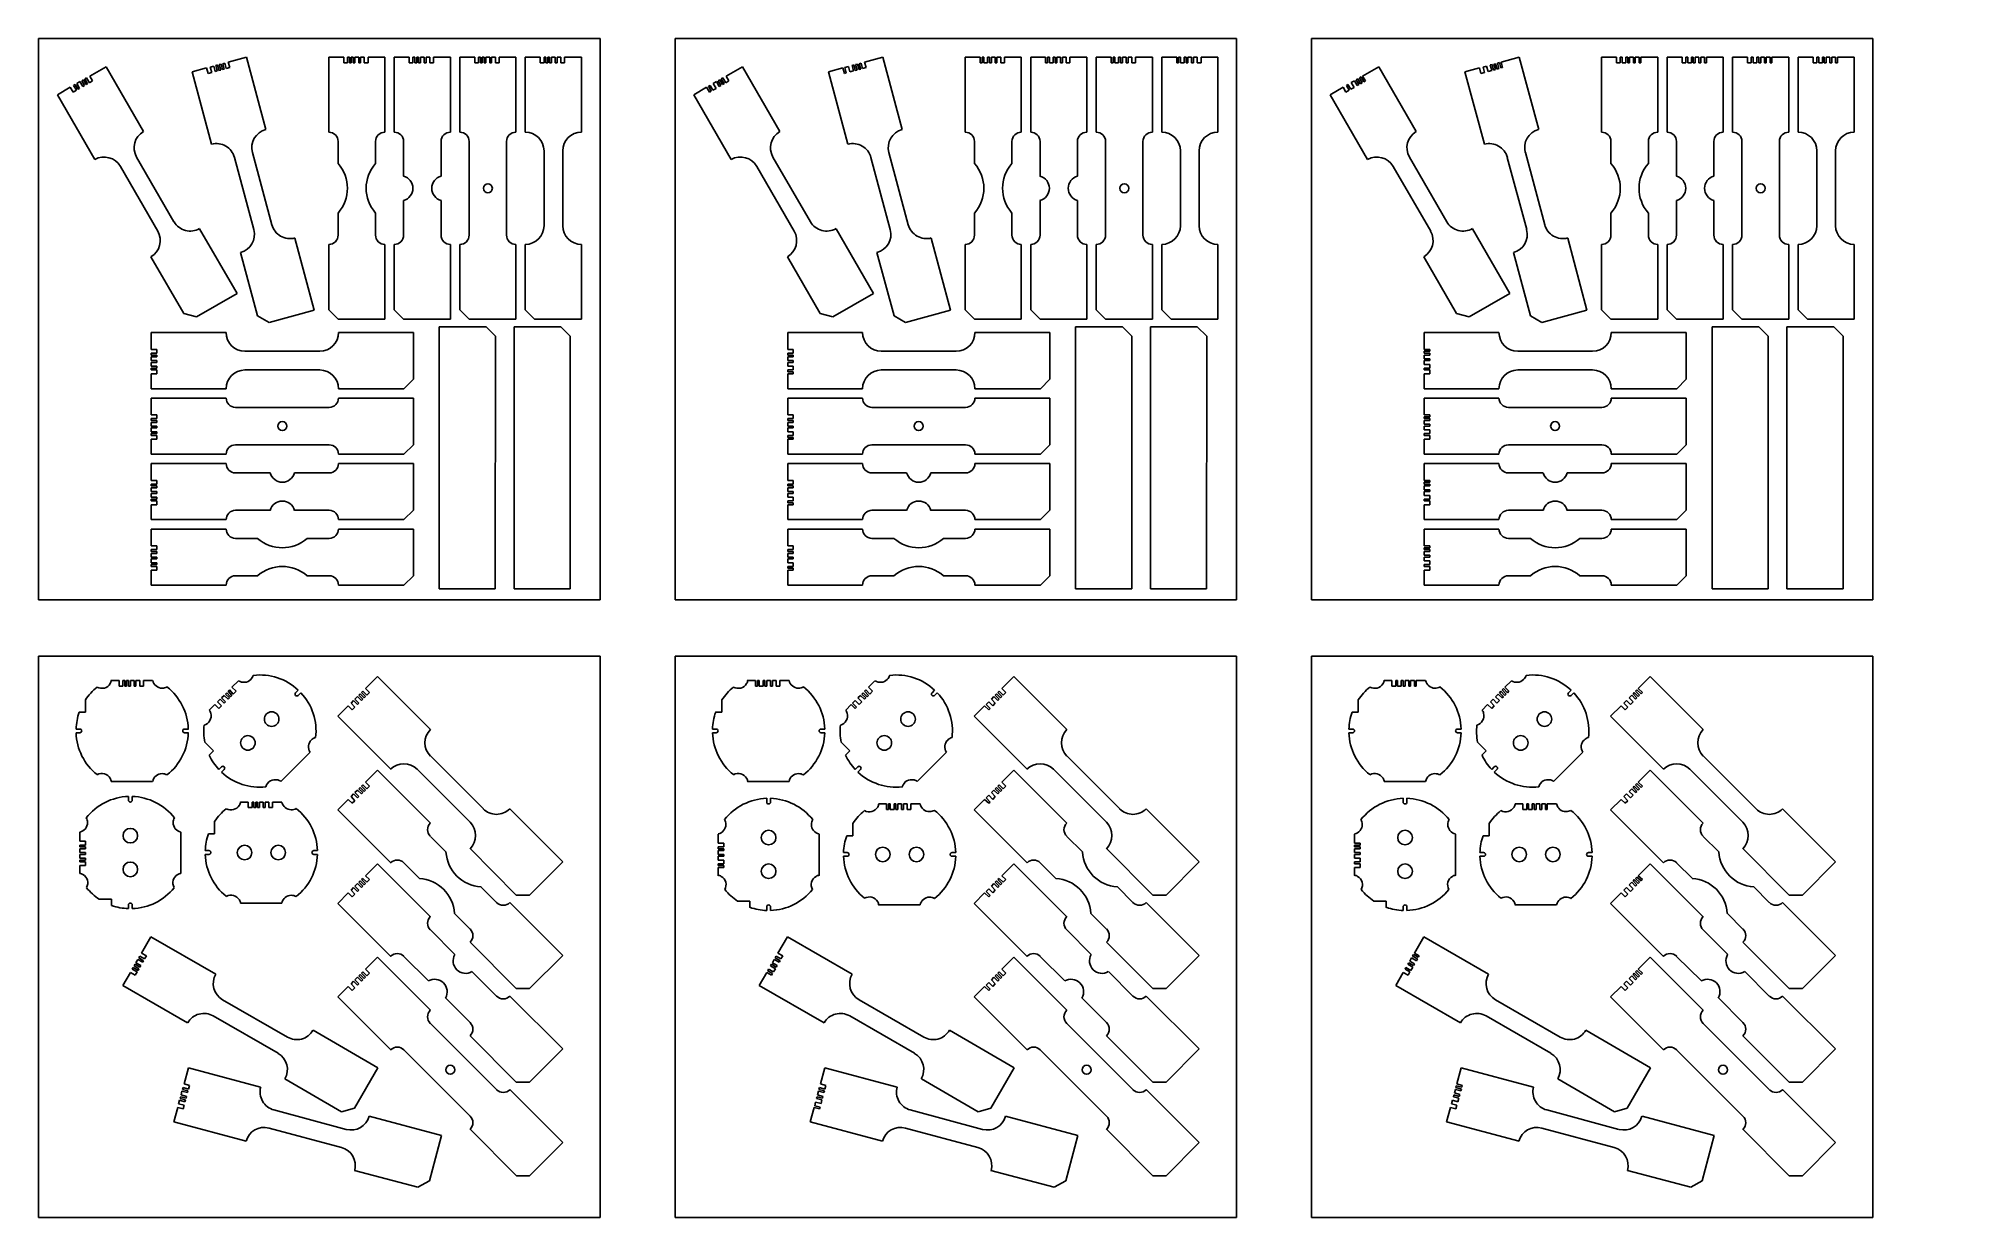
# Model space of a CAD drawing. Header units: millimetres. Extents: x 0 to 1032, y 0 to 630.
import ezdxf

# ---------------------------------------------------------------- set-up
doc = ezdxf.new("R2010")
doc.units = ezdxf.units.MM
doc.layers.get('0').update_dxf_attribs({"lineweight": 25, "true_color": 0xffffff})
for name, color, linetype, true_color in [('3', 7, 'Continuous', 0xffffff), ('4', 7, 'Continuous', 0xffffff), ('5', 5, 'Continuous', 0x0000ff)]:
    doc.layers.add(name, color=color, linetype=linetype, true_color=true_color)

# ---------------------------------------------------------------- blocks, each defined once
blk = doc.blocks.new('block 1')
at = {"color": 3, "true_color": 0x00ff00}
for p, q in [((-2.3, -8.7), (0, 0)), ((-7.8, -29), (-5.7, -21.3)), ((128.8, -60.4), (135.2, -36.2)), ((122.6, -63.9), (88.8, -54.9)), ((128.8, -60.4), (122.6, -63.9))]:
    blk.add_line(p, q, dxfattribs=at)
at = {"color": 5, "true_color": 0x0000ff}
for p, q in [((-2.8, -10.6), (-2.6, -9.7)), ((-2.6, -9.7), (0.3, -10.4)), ((0.6, -9.5), (-2.3, -8.7)), ((0.3, -10.4), (0.6, -9.5)), ((-5.2, -19.3), (-4.7, -17.4)), ((-2.3, -20.1), (-5.2, -19.3)), ((-4.7, -17.4), (-1.8, -18.2)), ((-4.1, -15.5), (-3.9, -14.5)), ((-1.2, -16.2), (-4.1, -15.5)), ((-3.9, -14.5), (-1, -15.3)), ((-3.6, -13.5), (-3.1, -11.6)), ((-0.7, -14.3), (-3.6, -13.5)), ((-3.1, -11.6), (-0.2, -12.4)), ((0.1, -11.4), (-2.8, -10.6)), ((-2.8, -22), (-2.3, -20.1)), ((-1.8, -18.2), (-1.2, -16.2)), ((-1, -15.3), (-0.7, -14.3)), ((-0.2, -12.4), (0.1, -11.4)), ((-5.7, -21.3), (-2.8, -22))]:
    blk.add_line(p, q, dxfattribs=at)
at = {"layer": '3', "color": 3, "linetype": 'Continuous', "true_color": 0x00ff00}
for p, q in [((38.6, -10.4), (0, 0)), ((30.9, -39.3), (-7.8, -29)), ((96.6, -25.9), (135.2, -36.2))]:
    blk.add_line(p, q, dxfattribs=at)
at = {"layer": '4', "color": 4, "linetype": 'Continuous', "true_color": 0x00ffff}
for centre, start, end in [((48.3, -12.9), 165, 255), ((86.9, -23.3), 255, 345), ((40.5, -41.9), 75, 165), ((79.2, -52.3), 345, 75)]:
    blk.add_arc(centre, 10, start, end, dxfattribs=at)
at = {"layer": '5', "color": 5, "linetype": 'Continuous', "true_color": 0x0000ff}
for p, q in [((45.7, -22.6), (84.3, -33)), ((43.1, -32.3), (81.8, -42.6))]:
    blk.add_line(p, q, dxfattribs=at)
blk = doc.blocks.new('block 5')
at = {"color": 5, "true_color": 0x0000ff}
for p, q in [((-6, -10.4), (-5.5, -9.5)), ((-5.5, -9.5), (-2.9, -11)), ((-2.4, -10.2), (-5, -8.7)), ((-2.9, -11), (-2.4, -10.2)), ((-11, -19.1), (-8.4, -20.6)), ((-10, -17.3), (-9.5, -16.5)), ((-7.4, -18.8), (-10, -17.3)), ((-9.5, -16.5), (-6.9, -18)), ((-8.5, -14.7), (-8, -13.9)), ((-5.9, -16.2), (-8.5, -14.7)), ((-8.4, -20.6), (-7.4, -18.8)), ((-8, -13.9), (-5.4, -15.4)), ((-7.5, -13), (-6.5, -11.3)), ((-4.9, -14.5), (-7.5, -13)), ((-6.9, -18), (-5.9, -16.2)), ((-6.5, -11.3), (-3.9, -12.8)), ((-3.4, -11.9), (-6, -10.4)), ((-5.4, -15.4), (-4.9, -14.5)), ((-3.9, -12.8), (-3.4, -11.9))]:
    blk.add_line(p, q, dxfattribs=at)
at = {"color": 3, "true_color": 0x00ff00}
for p, q in [((-5, -8.7), (0, 0)), ((-15, -26), (-11, -19.1)), ((108.7, -91.7), (121.2, -70)), ((101.9, -93.5), (71.6, -76)), ((108.7, -91.7), (101.9, -93.5))]:
    blk.add_line(p, q, dxfattribs=at)
at = {"layer": '3', "color": 3, "linetype": 'Continuous', "true_color": 0x00ff00}
for p, q in [((34.6, -20), (0, 0)), ((19.6, -46), (-15, -26)), ((86.6, -50), (121.2, -70))]:
    blk.add_line(p, q, dxfattribs=at)
at = {"layer": '4', "color": 4, "linetype": 'Continuous', "true_color": 0x00ffff}
for centre, start, end in [((43.3, -25), 150, 240), ((28.3, -51), 60, 150), ((77.9, -45), 240, 330), ((62.9, -71), 330, 60)]:
    blk.add_arc(centre, 10, start, end, dxfattribs=at)
at = {"layer": '5', "color": 5, "linetype": 'Continuous', "true_color": 0x0000ff}
for p, q in [((38.3, -33.7), (72.9, -53.7)), ((33.3, -42.3), (67.9, -62.3))]:
    blk.add_line(p, q, dxfattribs=at)
blk = doc.blocks.new('block 7')
at = {"color": 3, "true_color": 0x00ff00}
for p, q in [((-6.4, -6.4), (0, 0)), ((-21.2, -21.2), (-15.6, -15.6)), ((74.2, -116.7), (49.5, -91.9)), ((81.3, -116.7), (99, -99)), ((81.3, -116.7), (74.2, -116.7))]:
    blk.add_line(p, q, dxfattribs=at)
at = {"color": 5, "true_color": 0x0000ff}
for p, q in [((-11.3, -11.3), (-9.9, -9.9)), ((-9.9, -9.9), (-7.8, -12)), ((-9.2, -9.2), (-8.5, -8.5)), ((-7.1, -11.3), (-9.2, -9.2)), ((-8.5, -8.5), (-6.4, -10.6)), ((-7.8, -7.8), (-7.1, -7.1)), ((-5.7, -9.9), (-7.8, -7.8)), ((-7.1, -7.1), (-4.9, -9.2)), ((-4.2, -8.5), (-6.4, -6.4)), ((-6.4, -10.6), (-5.7, -9.9)), ((-4.9, -9.2), (-4.2, -8.5)), ((-15.6, -15.6), (-13.4, -17.7)), ((-14.1, -14.1), (-12.7, -12.7)), ((-12, -16.3), (-14.1, -14.1)), ((-13.4, -17.7), (-12, -16.3)), ((-12.7, -12.7), (-10.6, -14.8)), ((-9.2, -13.4), (-11.3, -11.3)), ((-10.6, -14.8), (-9.2, -13.4)), ((-7.8, -12), (-7.1, -11.3))]:
    blk.add_line(p, q, dxfattribs=at)
at = {"layer": '3', "color": 3, "linetype": 'Continuous', "true_color": 0x00ff00}
for p, q in [((0, 0), (28.3, -28.3)), ((-21.2, -21.2), (7.1, -49.5)), ((99, -99), (70.7, -70.7))]:
    blk.add_line(p, q, dxfattribs=at)
at = {"layer": '4', "color": 4, "linetype": 'Continuous', "true_color": 0x00ffff}
for p, q in [((28.3, -35.4), (36.6, -43.7)), ((14.1, -49.5), (22.5, -57.8)), ((63.6, -70.7), (55.3, -62.4)), ((49.5, -84.9), (41.2, -76.5))]:
    blk.add_line(p, q, dxfattribs=at)
for centre, start, end in [((31.8, -31.8), 135, 225), ((10.6, -53), 45, 135), ((67.2, -67.2), 225, 315), ((46, -88.4), 315, 45)]:
    blk.add_arc(centre, 5, start, end, dxfattribs=at)
at = {"layer": '5', "color": 5, "linetype": 'Continuous', "true_color": 0x0000ff}
for centre, start, end in [((56.6, -42.4), 183.5904, 266.4096), ((21.2, -77.8), 3.5904, 86.4096)]:
    blk.add_arc(centre, 20, start, end, dxfattribs=at)
blk = doc.blocks.new('block 11')
at = {"color": 3, "true_color": 0x00ff00}
for p, q in [((-6.4, -6.4), (0, 0)), ((-21.2, -21.2), (-15.6, -15.6)), ((74.2, -116.7), (49.5, -91.9)), ((81.3, -116.7), (99, -99)), ((81.3, -116.7), (74.2, -116.7))]:
    blk.add_line(p, q, dxfattribs=at)
at = {"color": 5, "true_color": 0x0000ff}
for p, q in [((-11.3, -11.3), (-9.9, -9.9)), ((-9.9, -9.9), (-7.8, -12)), ((-9.2, -9.2), (-8.5, -8.5)), ((-7.1, -11.3), (-9.2, -9.2)), ((-8.5, -8.5), (-6.4, -10.6)), ((-7.8, -7.8), (-7.1, -7.1)), ((-5.7, -9.9), (-7.8, -7.8)), ((-7.1, -7.1), (-4.9, -9.2)), ((-4.2, -8.5), (-6.4, -6.4)), ((-6.4, -10.6), (-5.7, -9.9)), ((-4.9, -9.2), (-4.2, -8.5)), ((-15.6, -15.6), (-13.4, -17.7)), ((-14.1, -14.1), (-12.7, -12.7)), ((-12, -16.3), (-14.1, -14.1)), ((-13.4, -17.7), (-12, -16.3)), ((-12.7, -12.7), (-10.6, -14.8)), ((-9.2, -13.4), (-11.3, -11.3)), ((-10.6, -14.8), (-9.2, -13.4)), ((-7.8, -12), (-7.1, -11.3))]:
    blk.add_line(p, q, dxfattribs=at)
at = {"layer": '3', "color": 3, "linetype": 'Continuous', "true_color": 0x00ff00}
for p, q in [((28.3, -28.3), (0, 0)), ((7.1, -49.5), (-21.2, -21.2)), ((70.7, -70.7), (99, -99))]:
    blk.add_line(p, q, dxfattribs=at)
at = {"layer": '4', "color": 4, "linetype": 'Continuous', "true_color": 0x00ffff}
for p, q in [((41.4, -48.5), (28.3, -35.4)), ((27.3, -62.6), (14.1, -49.5)), ((50.5, -57.6), (63.6, -70.7)), ((36.4, -71.7), (49.5, -84.9))]:
    blk.add_line(p, q, dxfattribs=at)
for centre, start, end in [((31.8, -31.8), 135, 225), ((10.6, -53), 45, 135), ((67.2, -67.2), 225, 315), ((46, -88.4), 315, 45)]:
    blk.add_arc(centre, 5, start, end, dxfattribs=at)
at = {"layer": '5', "color": 5, "linetype": 'Continuous', "true_color": 0x0000ff}
for centre, start, end in [((47.1, -51.9), 149.4775, 300.5225), ((30.6, -68.4), 329.4775, 120.5225)]:
    blk.add_arc(centre, 6.67, start, end, dxfattribs=at)
blk = doc.blocks.new('block 27')
at = {"color": 3, "true_color": 0x00ff00}
for p, q in [((-6.4, -6.4), (0, 0)), ((-21.2, -21.2), (-15.6, -15.6)), ((74.2, -116.7), (49.5, -91.9)), ((81.3, -116.7), (99, -99)), ((81.3, -116.7), (74.2, -116.7))]:
    blk.add_line(p, q, dxfattribs=at)
at = {"color": 5, "true_color": 0x0000ff}
for p, q in [((-11.3, -11.3), (-9.9, -9.9)), ((-9.9, -9.9), (-7.8, -12)), ((-9.2, -9.2), (-8.5, -8.5)), ((-7.1, -11.3), (-9.2, -9.2)), ((-8.5, -8.5), (-6.4, -10.6)), ((-7.8, -7.8), (-7.1, -7.1)), ((-5.7, -9.9), (-7.8, -7.8)), ((-7.1, -7.1), (-4.9, -9.2)), ((-4.2, -8.5), (-6.4, -6.4)), ((-6.4, -10.6), (-5.7, -9.9)), ((-4.9, -9.2), (-4.2, -8.5)), ((-15.6, -15.6), (-13.4, -17.7)), ((-14.1, -14.1), (-12.7, -12.7)), ((-12, -16.3), (-14.1, -14.1)), ((-13.4, -17.7), (-12, -16.3)), ((-12.7, -12.7), (-10.6, -14.8)), ((-9.2, -13.4), (-11.3, -11.3)), ((-10.6, -14.8), (-9.2, -13.4)), ((-7.8, -12), (-7.1, -11.3))]:
    blk.add_line(p, q, dxfattribs=at)
at = {"layer": '3', "color": 3, "linetype": 'Continuous', "true_color": 0x00ff00}
for p, q in [((28.3, -28.3), (0, 0)), ((7.1, -49.5), (-21.2, -21.2)), ((70.7, -70.7), (99, -99))]:
    blk.add_line(p, q, dxfattribs=at)
at = {"layer": '4', "color": 4, "linetype": 'Continuous', "true_color": 0x00ffff}
for centre, start, end in [((35.4, -35.4), 135, 225), ((14.1, -56.6), 45, 135), ((63.6, -63.6), 225, 315), ((42.4, -84.9), 315, 45)]:
    blk.add_arc(centre, 10, start, end, dxfattribs=at)
at = {"layer": '5', "color": 5, "linetype": 'Continuous', "true_color": 0x0000ff}
for p, q in [((21.2, -49.5), (49.5, -77.8)), ((28.3, -42.4), (56.6, -70.7))]:
    blk.add_line(p, q, dxfattribs=at)
blk = doc.blocks.new('block 32')
at = {"color": 5, "true_color": 0x0000ff}
for p, q in [((-17.3, -10), (-16.5, -9.5)), ((-15.8, -12.6), (-17.3, -10)), ((-16.5, -9.5), (-15, -12.1)), ((-14.7, -8.5), (-13, -7.5)), ((-13.2, -11.1), (-14.7, -8.5)), ((-13, -7.5), (-11.5, -10.1)), ((-12.1, -7), (-11.3, -6.5)), ((-10.6, -9.6), (-12.1, -7)), ((-11.5, -10.1), (-10.6, -9.6)), ((-11.3, -6.5), (-9.8, -9.1)), ((-10.4, -6), (-9.5, -5.5)), ((-8.9, -8.6), (-10.4, -6)), ((-9.8, -9.1), (-8.9, -8.6)), ((-9.5, -5.5), (-8, -8.1)), ((-7.2, -7.6), (-8.7, -5)), ((-8, -8.1), (-7.2, -7.6)), ((-19.1, -11), (-17.6, -13.6)), ((-17.6, -13.6), (-15.8, -12.6)), ((-15, -12.1), (-13.2, -11.1))]:
    blk.add_line(p, q, dxfattribs=at)
at = {"color": 3, "true_color": 0x00ff00}
for p, q in [((-8.7, -5), (0, 0)), ((-26, -15), (-19.1, -11)), ((41.5, -131.9), (24, -101.6)), ((48.3, -133.7), (70, -121.2)), ((48.3, -133.7), (41.5, -131.9))]:
    blk.add_line(p, q, dxfattribs=at)
at = {"layer": '3', "color": 3, "linetype": 'Continuous', "true_color": 0x00ff00}
for p, q in [((20, -34.6), (0, 0)), ((-6, -49.6), (-26, -15)), ((50, -86.6), (70, -121.2))]:
    blk.add_line(p, q, dxfattribs=at)
at = {"layer": '4', "color": 4, "linetype": 'Continuous', "true_color": 0x00ffff}
for centre, start, end in [((25, -43.3), 120, 210), ((-1, -58.3), 30, 120), ((19, -92.9), 300, 30), ((45, -77.9), 210, 300)]:
    blk.add_arc(centre, 10, start, end, dxfattribs=at)
at = {"layer": '5', "color": 5, "linetype": 'Continuous', "true_color": 0x0000ff}
for p, q in [((16.3, -48.3), (36.3, -82.9)), ((7.7, -53.3), (27.7, -87.9))]:
    blk.add_line(p, q, dxfattribs=at)
blk = doc.blocks.new('block 36')
at = {"color": 3, "true_color": 0x00ff00}
for p, q in [((-9.7, -2.6), (0, 0)), ((-29, -7.8), (-21.3, -5.7)), ((6, -138.2), (-3.1, -104.4)), ((12.1, -141.7), (6, -138.2)), ((12.1, -141.7), (36.2, -135.2))]:
    blk.add_line(p, q, dxfattribs=at)
at = {"color": 5, "true_color": 0x0000ff}
for p, q in [((-21.3, -5.7), (-20.5, -8.6)), ((-20.5, -8.6), (-18.5, -8.1)), ((-19.3, -5.2), (-17.4, -4.7)), ((-18.5, -8.1), (-19.3, -5.2)), ((-17.4, -4.7), (-16.6, -7.6)), ((-16.6, -7.6), (-14.7, -7)), ((-15.5, -4.1), (-14.5, -3.9)), ((-14.7, -7), (-15.5, -4.1)), ((-14.5, -3.9), (-13.7, -6.8)), ((-13.7, -6.8), (-12.7, -6.5)), ((-13.5, -3.6), (-12.6, -3.4)), ((-12.7, -6.5), (-13.5, -3.6)), ((-12.6, -3.4), (-11.8, -6.3)), ((-11.8, -6.3), (-10.8, -6)), ((-11.6, -3.1), (-10.6, -2.8)), ((-10.8, -6), (-11.6, -3.1)), ((-10.6, -2.8), (-9.8, -5.7)), ((-9.8, -5.7), (-8.9, -5.5)), ((-8.9, -5.5), (-9.7, -2.6))]:
    blk.add_line(p, q, dxfattribs=at)
at = {"layer": '3', "color": 3, "linetype": 'Continuous', "true_color": 0x00ff00}
for p, q in [((10.4, -38.6), (0, 0)), ((-18.6, -46.4), (-29, -7.8)), ((25.9, -96.6), (36.2, -135.2))]:
    blk.add_line(p, q, dxfattribs=at)
at = {"layer": '4', "color": 4, "linetype": 'Continuous', "true_color": 0x00ffff}
for centre, start, end in [((12.9, -48.3), 105, 195), ((-16, -56.1), 15, 105), ((-5.7, -94.7), 285, 15), ((23.3, -86.9), 195, 285)]:
    blk.add_arc(centre, 10, start, end, dxfattribs=at)
at = {"layer": '5', "color": 5, "linetype": 'Continuous', "true_color": 0x0000ff}
for p, q in [((3.3, -50.9), (13.6, -89.5)), ((-6.4, -53.5), (4, -92.1))]:
    blk.add_line(p, q, dxfattribs=at)
blk = doc.blocks.new('block 53')
at = {"color": 3, "true_color": 0x00ff00}
for p, q in [((-30, 0), (-22, 0)), ((-9, 0), (0, 0)), ((-30, -135), (-30, -100)), ((-25, -140), (-30, -135)), ((-25, -140), (0, -140))]:
    blk.add_line(p, q, dxfattribs=at)
at = {"color": 5, "true_color": 0x0000ff}
for p, q in [((-22, 0), (-22, -3)), ((-20, -3), (-20, 0)), ((-20, 0), (-19, 0)), ((-19, 0), (-19, -3)), ((-17, -3), (-17, 0)), ((-17, 0), (-16, 0)), ((-16, 0), (-16, 0)), ((-16, 0), (-16, -3)), ((-15, -3), (-15, 0)), ((-15, 0), (-13, 0)), ((-13, 0), (-13, -3)), ((-12, -3), (-12, 0)), ((-12, 0), (-10, 0)), ((-10, 0), (-10, -3)), ((-9, -3), (-9, 0)), ((-22, -3), (-20, -3)), ((-19, -3), (-17, -3)), ((-16, -3), (-15, -3)), ((-13, -3), (-12, -3)), ((-10, -3), (-9, -3))]:
    blk.add_line(p, q, dxfattribs=at)
at = {"layer": '3', "color": 3, "linetype": 'Continuous', "true_color": 0x00ff00}
for p, q in [((-30, 0), (-30, -40)), ((0, 0), (0, -40)), ((0, -140), (0, -100))]:
    blk.add_line(p, q, dxfattribs=at)
at = {"layer": '4', "color": 4, "linetype": 'Continuous', "true_color": 0x00ffff}
for p, q in [((-25, -45), (-25, -56.8)), ((-5, -45), (-5, -56.8)), ((-25, -95), (-25, -83.2)), ((-5, -95), (-5, -83.2))]:
    blk.add_line(p, q, dxfattribs=at)
for centre, start, end in [((-30, -45), 0, 90), ((0, -45), 90, 180), ((-30, -95), 270, 0), ((0, -95), 180, 270)]:
    blk.add_arc(centre, 5, start, end, dxfattribs=at)
at = {"layer": '5', "color": 5, "linetype": 'Continuous', "true_color": 0x0000ff}
for centre, start, end in [((-40, -70), 318.5904, 41.4096), ((10, -70), 138.5904, 221.4096)]:
    blk.add_arc(centre, 20, start, end, dxfattribs=at)
blk = doc.blocks.new('block 54')
at = {"color": 3, "true_color": 0x00ff00}
for p, q in [((-30, 0), (-22, 0)), ((-9, 0), (0, 0)), ((-30, -135), (-30, -100)), ((-25, -140), (-30, -135)), ((-25, -140), (0, -140))]:
    blk.add_line(p, q, dxfattribs=at)
at = {"color": 5, "true_color": 0x0000ff}
for p, q in [((-22, 0), (-22, -3)), ((-20, -3), (-20, 0)), ((-20, 0), (-19, 0)), ((-19, 0), (-19, -3)), ((-17, -3), (-17, 0)), ((-17, 0), (-16, 0)), ((-16, 0), (-16, 0)), ((-16, 0), (-16, -3)), ((-15, -3), (-15, 0)), ((-15, 0), (-13, 0)), ((-13, 0), (-13, -3)), ((-12, -3), (-12, 0)), ((-12, 0), (-10, 0)), ((-10, 0), (-10, -3)), ((-9, -3), (-9, 0)), ((-22, -3), (-20, -3)), ((-19, -3), (-17, -3)), ((-16, -3), (-15, -3)), ((-13, -3), (-12, -3)), ((-10, -3), (-9, -3))]:
    blk.add_line(p, q, dxfattribs=at)
at = {"layer": '3', "color": 3, "linetype": 'Continuous', "true_color": 0x00ff00}
for p, q in [((-30, -40), (-30, 0)), ((0, -40), (0, 0)), ((0, -100), (0, -140))]:
    blk.add_line(p, q, dxfattribs=at)
at = {"layer": '4', "color": 4, "linetype": 'Continuous', "true_color": 0x00ffff}
for p, q in [((-25, -63.5), (-25, -45)), ((-5, -63.5), (-5, -45)), ((-25, -76.5), (-25, -95)), ((-5, -76.5), (-5, -95))]:
    blk.add_line(p, q, dxfattribs=at)
for centre, start, end in [((-30, -45), 0, 90), ((0, -45), 90, 180), ((-30, -95), 270, 0), ((0, -95), 180, 270)]:
    blk.add_arc(centre, 5, start, end, dxfattribs=at)
at = {"layer": '5', "color": 5, "linetype": 'Continuous', "true_color": 0x0000ff}
for centre, start, end in [((-26.7, -70), 284.4775, 75.5225), ((-3.3, -70), 104.4775, 255.5225)]:
    blk.add_arc(centre, 6.67, start, end, dxfattribs=at)
blk = doc.blocks.new('block 56')
at = {"color": 3, "true_color": 0x00ff00}
for p, q in [((-30, 0), (-22, 0)), ((-9, 0), (0, 0)), ((-30, -135), (-30, -100)), ((-25, -140), (-30, -135)), ((-25, -140), (0, -140))]:
    blk.add_line(p, q, dxfattribs=at)
at = {"color": 5, "true_color": 0x0000ff}
for p, q in [((-22, 0), (-22, -3)), ((-20, -3), (-20, 0)), ((-20, 0), (-19, 0)), ((-19, 0), (-19, -3)), ((-17, -3), (-17, 0)), ((-17, 0), (-16, 0)), ((-16, 0), (-16, 0)), ((-16, 0), (-16, -3)), ((-15, -3), (-15, 0)), ((-15, 0), (-13, 0)), ((-13, 0), (-13, -3)), ((-12, -3), (-12, 0)), ((-12, 0), (-10, 0)), ((-10, 0), (-10, -3)), ((-9, -3), (-9, 0)), ((-22, -3), (-20, -3)), ((-19, -3), (-17, -3)), ((-16, -3), (-15, -3)), ((-13, -3), (-12, -3)), ((-10, -3), (-9, -3))]:
    blk.add_line(p, q, dxfattribs=at)
at = {"layer": '3', "color": 3, "linetype": 'Continuous', "true_color": 0x00ff00}
for p, q in [((-30, -40), (-30, 0)), ((0, -40), (0, 0)), ((0, -100), (0, -140))]:
    blk.add_line(p, q, dxfattribs=at)
at = {"layer": '4', "color": 4, "linetype": 'Continuous', "true_color": 0x00ffff}
for centre, start, end in [((-30, -50), 0, 90), ((0, -50), 90, 180), ((-30, -90), 270, 0), ((0, -90), 180, 270)]:
    blk.add_arc(centre, 10, start, end, dxfattribs=at)
at = {"layer": '5', "color": 5, "linetype": 'Continuous', "true_color": 0x0000ff}
for p, q in [((-20, -50), (-20, -90)), ((-10, -50), (-10, -90))]:
    blk.add_line(p, q, dxfattribs=at)
blk = doc.blocks.new('block 57')
at = {"color": 3, "true_color": 0x00ff00}
for p, q in [((140, 0), (140, -25)), ((0, -9), (0, 0)), ((0, -30), (0, -22)), ((135, -30), (100, -30)), ((140, -25), (135, -30))]:
    blk.add_line(p, q, dxfattribs=at)
at = {"color": 5, "true_color": 0x0000ff}
for p, q in [((3, -9), (0, -9)), ((0, -11), (0, -10)), ((0, -10), (3, -10)), ((3, -10), (3, -9)), ((3, -11), (0, -11)), ((0, -14), (0, -12)), ((0, -12), (3, -12)), ((3, -14), (0, -14)), ((0, -17), (0, -15)), ((0, -15), (3, -15)), ((3, -17), (0, -17)), ((0, -20), (0, -19)), ((0, -19), (3, -19)), ((3, -20), (0, -20)), ((3, -12), (3, -11)), ((3, -15), (3, -14)), ((3, -19), (3, -17)), ((3, -22), (3, -20)), ((0, -22), (3, -22))]:
    blk.add_line(p, q, dxfattribs=at)
at = {"layer": '3', "color": 3, "linetype": 'Continuous', "true_color": 0x00ff00}
for p, q in [((40, 0), (0, 0)), ((100, 0), (140, 0)), ((40, -30), (0, -30))]:
    blk.add_line(p, q, dxfattribs=at)
at = {"layer": '4', "color": 4, "linetype": 'Continuous', "true_color": 0x00ffff}
for centre, start, end in [((50, 0), 180, 270), ((90, 0), 270, 360), ((50, -30), 90, 180), ((90, -30), 0, 90)]:
    blk.add_arc(centre, 10, start, end, dxfattribs=at)
at = {"layer": '5', "color": 5, "linetype": 'Continuous', "true_color": 0x0000ff}
for p, q in [((50, -10), (90, -10)), ((50, -20), (90, -20))]:
    blk.add_line(p, q, dxfattribs=at)
blk = doc.blocks.new('block 59')
at = {"color": 3, "true_color": 0x00ff00}
for p, q in [((0, -9), (0, 0)), ((140, 0), (140, -25)), ((0, -30), (0, -22)), ((135, -30), (100, -30)), ((140, -25), (135, -30))]:
    blk.add_line(p, q, dxfattribs=at)
at = {"color": 5, "true_color": 0x0000ff}
for p, q in [((3, -9), (0, -9)), ((0, -11), (0, -10)), ((0, -10), (3, -10)), ((3, -10), (3, -9)), ((3, -11), (0, -11)), ((0, -14), (0, -12)), ((0, -12), (3, -12)), ((3, -14), (0, -14)), ((0, -17), (0, -15)), ((0, -15), (3, -15)), ((3, -17), (0, -17)), ((0, -20), (0, -19)), ((0, -19), (3, -19)), ((3, -20), (0, -20)), ((3, -12), (3, -11)), ((3, -15), (3, -14)), ((3, -19), (3, -17)), ((3, -22), (3, -20)), ((0, -22), (3, -22))]:
    blk.add_line(p, q, dxfattribs=at)
at = {"layer": '3', "color": 3, "linetype": 'Continuous', "true_color": 0x00ff00}
for p, q in [((40, 0), (0, 0)), ((100, 0), (140, 0)), ((40, -30), (0, -30))]:
    blk.add_line(p, q, dxfattribs=at)
at = {"layer": '4', "color": 4, "linetype": 'Continuous', "true_color": 0x00ffff}
for p, q in [((63.5, -5), (45, -5)), ((76.5, -5), (95, -5)), ((63.5, -25), (45, -25)), ((76.5, -25), (95, -25))]:
    blk.add_line(p, q, dxfattribs=at)
for centre, start, end in [((45, 0), 180, 270), ((95, 0), 270, 0), ((45, -30), 90, 180), ((95, -30), 0, 90)]:
    blk.add_arc(centre, 5, start, end, dxfattribs=at)
at = {"layer": '5', "color": 5, "linetype": 'Continuous', "true_color": 0x0000ff}
for centre, start, end in [((70, -3.3), 194.4775, 345.5225), ((70, -26.7), 14.4775, 165.5225)]:
    blk.add_arc(centre, 6.67, start, end, dxfattribs=at)
blk = doc.blocks.new('block 60')
at = {"color": 3, "true_color": 0x00ff00}
for p, q in [((0, -9), (0, 0)), ((140, 0), (140, -25)), ((0, -30), (0, -22)), ((135, -30), (100, -30)), ((140, -25), (135, -30))]:
    blk.add_line(p, q, dxfattribs=at)
at = {"color": 5, "true_color": 0x0000ff}
for p, q in [((3, -9), (0, -9)), ((0, -11), (0, -10)), ((0, -10), (3, -10)), ((3, -10), (3, -9)), ((3, -11), (0, -11)), ((0, -14), (0, -12)), ((0, -12), (3, -12)), ((3, -14), (0, -14)), ((0, -17), (0, -15)), ((0, -15), (3, -15)), ((3, -17), (0, -17)), ((0, -20), (0, -19)), ((0, -19), (3, -19)), ((3, -20), (0, -20)), ((3, -12), (3, -11)), ((3, -15), (3, -14)), ((3, -19), (3, -17)), ((3, -22), (3, -20)), ((0, -22), (3, -22))]:
    blk.add_line(p, q, dxfattribs=at)
at = {"layer": '3', "color": 3, "linetype": 'Continuous', "true_color": 0x00ff00}
for p, q in [((0, 0), (40, 0)), ((140, 0), (100, 0)), ((0, -30), (40, -30))]:
    blk.add_line(p, q, dxfattribs=at)
at = {"layer": '4', "color": 4, "linetype": 'Continuous', "true_color": 0x00ffff}
for p, q in [((45, -5), (56.8, -5)), ((95, -5), (83.2, -5)), ((45, -25), (56.8, -25)), ((95, -25), (83.2, -25))]:
    blk.add_line(p, q, dxfattribs=at)
for centre, start, end in [((45, 0), 180, 270), ((95, 0), 270, 0), ((45, -30), 90, 180), ((95, -30), 0, 90)]:
    blk.add_arc(centre, 5, start, end, dxfattribs=at)
at = {"layer": '5', "color": 5, "linetype": 'Continuous', "true_color": 0x0000ff}
for centre, start, end in [((70, 10), 228.5904, 311.4096), ((70, -40), 48.5904, 131.4096)]:
    blk.add_arc(centre, 20, start, end, dxfattribs=at)
blk = doc.blocks.new('block 41')
at = {"color": 3, "true_color": 0x00ff00}
for p, q in [((0, -9), (0, 0)), ((140, 0), (140, -25)), ((0, -30), (0, -22)), ((135, -30), (100, -30)), ((140, -25), (135, -30))]:
    blk.add_line(p, q, dxfattribs=at)
at = {"color": 5, "true_color": 0x0000ff}
for p, q in [((3, -9), (0, -9)), ((3, -11), (3, -9)), ((0, -12), (0, -11)), ((0, -11), (3, -11)), ((3, -12), (0, -12)), ((0, -15), (0, -13)), ((0, -13), (3, -13)), ((3, -15), (0, -15)), ((0, -18), (0, -16)), ((0, -16), (3, -16)), ((3, -18), (0, -18)), ((0, -20), (0, -19)), ((0, -19), (3, -19)), ((3, -20), (0, -20)), ((3, -13), (3, -12)), ((3, -16), (3, -15)), ((3, -19), (3, -18)), ((3, -22), (3, -20)), ((0, -22), (3, -22))]:
    blk.add_line(p, q, dxfattribs=at)
at = {"layer": '3', "color": 3, "linetype": 'Continuous', "true_color": 0x00ff00}
for p, q in [((40, 0), (0, 0)), ((100, 0), (140, 0)), ((40, -30), (0, -30))]:
    blk.add_line(p, q, dxfattribs=at)
at = {"layer": '4', "color": 4, "linetype": 'Continuous', "true_color": 0x00ffff}
for centre, start, end in [((50, 0), 180, 270), ((90, 0), 270, 360), ((50, -30), 90, 180), ((90, -30), 0, 90)]:
    blk.add_arc(centre, 10, start, end, dxfattribs=at)
at = {"layer": '5', "color": 5, "linetype": 'Continuous', "true_color": 0x0000ff}
for p, q in [((50, -10), (90, -10)), ((50, -20), (90, -20))]:
    blk.add_line(p, q, dxfattribs=at)
blk = doc.blocks.new('block 43')
at = {"color": 3, "true_color": 0x00ff00}
for p, q in [((0, -9), (0, 0)), ((140, 0), (140, -25)), ((0, -30), (0, -22)), ((135, -30), (100, -30)), ((140, -25), (135, -30))]:
    blk.add_line(p, q, dxfattribs=at)
at = {"color": 5, "true_color": 0x0000ff}
for p, q in [((3, -9), (0, -9)), ((3, -11), (3, -9)), ((0, -12), (0, -11)), ((0, -11), (3, -11)), ((3, -12), (0, -12)), ((0, -15), (0, -13)), ((0, -13), (3, -13)), ((3, -15), (0, -15)), ((0, -18), (0, -16)), ((0, -16), (3, -16)), ((3, -18), (0, -18)), ((0, -20), (0, -19)), ((0, -19), (3, -19)), ((3, -20), (0, -20)), ((3, -13), (3, -12)), ((3, -16), (3, -15)), ((3, -19), (3, -18)), ((3, -22), (3, -20)), ((0, -22), (3, -22))]:
    blk.add_line(p, q, dxfattribs=at)
at = {"layer": '3', "color": 3, "linetype": 'Continuous', "true_color": 0x00ff00}
for p, q in [((40, 0), (0, 0)), ((100, 0), (140, 0)), ((40, -30), (0, -30))]:
    blk.add_line(p, q, dxfattribs=at)
at = {"layer": '4', "color": 4, "linetype": 'Continuous', "true_color": 0x00ffff}
for p, q in [((63.5, -5), (45, -5)), ((76.5, -5), (95, -5)), ((63.5, -25), (45, -25)), ((76.5, -25), (95, -25))]:
    blk.add_line(p, q, dxfattribs=at)
for centre, start, end in [((45, 0), 180, 270), ((95, 0), 270, 0), ((45, -30), 90, 180), ((95, -30), 0, 90)]:
    blk.add_arc(centre, 5, start, end, dxfattribs=at)
at = {"layer": '5', "color": 5, "linetype": 'Continuous', "true_color": 0x0000ff}
for centre, start, end in [((70, -3.3), 194.4775, 345.5225), ((70, -26.7), 14.4775, 165.5225)]:
    blk.add_arc(centre, 6.67, start, end, dxfattribs=at)
blk = doc.blocks.new('block 44')
at = {"color": 3, "true_color": 0x00ff00}
for p, q in [((0, -9), (0, 0)), ((140, 0), (140, -25)), ((0, -30), (0, -22)), ((135, -30), (100, -30)), ((140, -25), (135, -30))]:
    blk.add_line(p, q, dxfattribs=at)
at = {"color": 5, "true_color": 0x0000ff}
for p, q in [((3, -9), (0, -9)), ((3, -11), (3, -9)), ((0, -12), (0, -11)), ((0, -11), (3, -11)), ((3, -12), (0, -12)), ((0, -15), (0, -13)), ((0, -13), (3, -13)), ((3, -15), (0, -15)), ((0, -18), (0, -16)), ((0, -16), (3, -16)), ((3, -18), (0, -18)), ((0, -20), (0, -19)), ((0, -19), (3, -19)), ((3, -20), (0, -20)), ((3, -13), (3, -12)), ((3, -16), (3, -15)), ((3, -19), (3, -18)), ((3, -22), (3, -20)), ((0, -22), (3, -22))]:
    blk.add_line(p, q, dxfattribs=at)
at = {"layer": '3', "color": 3, "linetype": 'Continuous', "true_color": 0x00ff00}
for p, q in [((0, 0), (40, 0)), ((140, 0), (100, 0)), ((0, -30), (40, -30))]:
    blk.add_line(p, q, dxfattribs=at)
at = {"layer": '4', "color": 4, "linetype": 'Continuous', "true_color": 0x00ffff}
for p, q in [((45, -5), (56.8, -5)), ((95, -5), (83.2, -5)), ((45, -25), (56.8, -25)), ((95, -25), (83.2, -25))]:
    blk.add_line(p, q, dxfattribs=at)
for centre, start, end in [((45, 0), 180, 270), ((95, 0), 270, 0), ((45, -30), 90, 180), ((95, -30), 0, 90)]:
    blk.add_arc(centre, 5, start, end, dxfattribs=at)
at = {"layer": '5', "color": 5, "linetype": 'Continuous', "true_color": 0x0000ff}
for centre, start, end in [((70, 10), 228.5904, 311.4096), ((70, -40), 48.5904, 131.4096)]:
    blk.add_arc(centre, 20, start, end, dxfattribs=at)
blk = doc.blocks.new('block 37')
at = {"color": 3, "true_color": 0x00ff00}
for p, q in [((-30, 0), (-22, 0)), ((-9, 0), (0, 0)), ((-30, -135), (-30, -100)), ((-25, -140), (-30, -135)), ((-25, -140), (0, -140))]:
    blk.add_line(p, q, dxfattribs=at)
at = {"color": 5, "true_color": 0x0000ff}
for p, q in [((-22, 0), (-22, -3)), ((-20, -3), (-20, 0)), ((-20, 0), (-19, 0)), ((-19, 0), (-19, -3)), ((-18, -3), (-18, 0)), ((-18, 0), (-17, 0)), ((-17, 0), (-17, -3)), ((-16, -3), (-16, 0)), ((-16, 0), (-14, 0)), ((-14, 0), (-14, -3)), ((-13, -3), (-13, 0)), ((-13, 0), (-11, 0)), ((-11, 0), (-11, -3)), ((-9, -3), (-9, 0)), ((-22, -3), (-20, -3)), ((-19, -3), (-18, -3)), ((-17, -3), (-16, -3)), ((-14, -3), (-13, -3)), ((-11, -3), (-9, -3))]:
    blk.add_line(p, q, dxfattribs=at)
at = {"layer": '3', "color": 3, "linetype": 'Continuous', "true_color": 0x00ff00}
for p, q in [((-30, 0), (-30, -40)), ((0, 0), (0, -40)), ((0, -140), (0, -100))]:
    blk.add_line(p, q, dxfattribs=at)
at = {"layer": '4', "color": 4, "linetype": 'Continuous', "true_color": 0x00ffff}
for p, q in [((-25, -45), (-25, -56.8)), ((-5, -45), (-5, -56.8)), ((-25, -95), (-25, -83.2)), ((-5, -95), (-5, -83.2))]:
    blk.add_line(p, q, dxfattribs=at)
for centre, start, end in [((-30, -45), 0, 90), ((0, -45), 90, 180), ((-30, -95), 270, 0), ((0, -95), 180, 270)]:
    blk.add_arc(centre, 5, start, end, dxfattribs=at)
at = {"layer": '5', "color": 5, "linetype": 'Continuous', "true_color": 0x0000ff}
for centre, start, end in [((-40, -70), 318.5904, 41.4096), ((10, -70), 138.5904, 221.4096)]:
    blk.add_arc(centre, 20, start, end, dxfattribs=at)
blk = doc.blocks.new('block 38')
at = {"color": 3, "true_color": 0x00ff00}
for p, q in [((-30, 0), (-22, 0)), ((-9, 0), (0, 0)), ((-30, -135), (-30, -100)), ((-25, -140), (-30, -135)), ((-25, -140), (0, -140))]:
    blk.add_line(p, q, dxfattribs=at)
at = {"color": 5, "true_color": 0x0000ff}
for p, q in [((-22, 0), (-22, -3)), ((-20, -3), (-20, 0)), ((-20, 0), (-19, 0)), ((-19, 0), (-19, -3)), ((-18, -3), (-18, 0)), ((-18, 0), (-17, 0)), ((-17, 0), (-17, -3)), ((-16, -3), (-16, 0)), ((-16, 0), (-14, 0)), ((-14, 0), (-14, -3)), ((-13, -3), (-13, 0)), ((-13, 0), (-11, 0)), ((-11, 0), (-11, -3)), ((-9, -3), (-9, 0)), ((-22, -3), (-20, -3)), ((-19, -3), (-18, -3)), ((-17, -3), (-16, -3)), ((-14, -3), (-13, -3)), ((-11, -3), (-9, -3))]:
    blk.add_line(p, q, dxfattribs=at)
at = {"layer": '3', "color": 3, "linetype": 'Continuous', "true_color": 0x00ff00}
for p, q in [((-30, -40), (-30, 0)), ((0, -40), (0, 0)), ((0, -100), (0, -140))]:
    blk.add_line(p, q, dxfattribs=at)
at = {"layer": '4', "color": 4, "linetype": 'Continuous', "true_color": 0x00ffff}
for p, q in [((-25, -63.5), (-25, -45)), ((-5, -63.5), (-5, -45)), ((-25, -76.5), (-25, -95)), ((-5, -76.5), (-5, -95))]:
    blk.add_line(p, q, dxfattribs=at)
for centre, start, end in [((-30, -45), 0, 90), ((0, -45), 90, 180), ((-30, -95), 270, 0), ((0, -95), 180, 270)]:
    blk.add_arc(centre, 5, start, end, dxfattribs=at)
at = {"layer": '5', "color": 5, "linetype": 'Continuous', "true_color": 0x0000ff}
for centre, start, end in [((-26.7, -70), 284.4775, 75.5225), ((-3.3, -70), 104.4775, 255.5225)]:
    blk.add_arc(centre, 6.67, start, end, dxfattribs=at)
blk = doc.blocks.new('block 40')
at = {"color": 3, "true_color": 0x00ff00}
for p, q in [((-30, 0), (-22, 0)), ((-9, 0), (0, 0)), ((-30, -135), (-30, -100)), ((-25, -140), (-30, -135)), ((-25, -140), (0, -140))]:
    blk.add_line(p, q, dxfattribs=at)
at = {"color": 5, "true_color": 0x0000ff}
for p, q in [((-22, 0), (-22, -3)), ((-20, 0), (-19, 0)), ((-20, -3), (-20, 0)), ((-19, 0), (-19, -3)), ((-18, -3), (-18, 0)), ((-18, 0), (-17, 0)), ((-17, 0), (-17, -3)), ((-16, -3), (-16, 0)), ((-16, 0), (-14, 0)), ((-14, 0), (-14, -3)), ((-13, -3), (-13, 0)), ((-13, 0), (-11, 0)), ((-11, 0), (-11, -3)), ((-9, -3), (-9, 0)), ((-22, -3), (-20, -3)), ((-19, -3), (-18, -3)), ((-17, -3), (-16, -3)), ((-14, -3), (-13, -3)), ((-11, -3), (-9, -3))]:
    blk.add_line(p, q, dxfattribs=at)
at = {"layer": '3', "color": 3, "linetype": 'Continuous', "true_color": 0x00ff00}
for p, q in [((-30, -40), (-30, 0)), ((0, -40), (0, 0)), ((0, -100), (0, -140))]:
    blk.add_line(p, q, dxfattribs=at)
at = {"layer": '4', "color": 4, "linetype": 'Continuous', "true_color": 0x00ffff}
for centre, start, end in [((-30, -50), 0, 90), ((0, -50), 90, 180), ((-30, -90), 270, 0), ((0, -90), 180, 270)]:
    blk.add_arc(centre, 10, start, end, dxfattribs=at)
at = {"layer": '5', "color": 5, "linetype": 'Continuous', "true_color": 0x0000ff}
for p, q in [((-20, -50), (-20, -90)), ((-10, -50), (-10, -90))]:
    blk.add_line(p, q, dxfattribs=at)
blk = doc.blocks.new('block 31')
at = {"color": 3, "true_color": 0x00ff00}
for p, q in [((-8.7, -5), (0, 0)), ((-26, -15), (-19.1, -11)), ((41.5, -131.9), (24, -101.6)), ((48.3, -133.7), (70, -121.2)), ((48.3, -133.7), (41.5, -131.9))]:
    blk.add_line(p, q, dxfattribs=at)
at = {"color": 5, "true_color": 0x0000ff}
for p, q in [((-17.3, -10), (-16.5, -9.5)), ((-15.8, -12.6), (-17.3, -10)), ((-16.5, -9.5), (-15, -12.1)), ((-15.6, -9), (-13.9, -8)), ((-14.1, -11.6), (-15.6, -9)), ((-13.9, -8), (-12.4, -10.6)), ((-13, -7.5), (-12.1, -7)), ((-11.5, -10.1), (-13, -7.5)), ((-12.4, -10.6), (-11.5, -10.1)), ((-12.1, -7), (-10.6, -9.6)), ((-11.3, -6.5), (-10.4, -6)), ((-9.8, -9.1), (-11.3, -6.5)), ((-10.6, -9.6), (-9.8, -9.1)), ((-10.4, -6), (-8.9, -8.6)), ((-8.9, -8.6), (-7.2, -7.6)), ((-7.2, -7.6), (-8.7, -5)), ((-19.1, -11), (-17.6, -13.6)), ((-17.6, -13.6), (-15.8, -12.6)), ((-15, -12.1), (-14.1, -11.6))]:
    blk.add_line(p, q, dxfattribs=at)
at = {"layer": '3', "color": 3, "linetype": 'Continuous', "true_color": 0x00ff00}
for p, q in [((20, -34.6), (0, 0)), ((-6, -49.6), (-26, -15)), ((50, -86.6), (70, -121.2))]:
    blk.add_line(p, q, dxfattribs=at)
at = {"layer": '4', "color": 4, "linetype": 'Continuous', "true_color": 0x00ffff}
for centre, start, end in [((25, -43.3), 120, 210), ((-1, -58.3), 30, 120), ((19, -92.9), 300, 30), ((45, -77.9), 210, 300)]:
    blk.add_arc(centre, 10, start, end, dxfattribs=at)
at = {"layer": '5', "color": 5, "linetype": 'Continuous', "true_color": 0x0000ff}
for p, q in [((16.3, -48.3), (36.3, -82.9)), ((7.7, -53.3), (27.7, -87.9))]:
    blk.add_line(p, q, dxfattribs=at)
blk = doc.blocks.new('block 34')
at = {"color": 3, "true_color": 0x00ff00}
for p, q in [((-9.7, -2.6), (0, 0)), ((-29, -7.8), (-21.3, -5.7)), ((6, -138.2), (-3.1, -104.4)), ((12.1, -141.7), (6, -138.2)), ((12.1, -141.7), (36.2, -135.2))]:
    blk.add_line(p, q, dxfattribs=at)
at = {"color": 5, "true_color": 0x0000ff}
for p, q in [((-21.3, -5.7), (-20.5, -8.6)), ((-20.5, -8.6), (-18.5, -8.1)), ((-19.3, -5.2), (-17.4, -4.7)), ((-18.5, -8.1), (-19.3, -5.2)), ((-17.4, -4.7), (-16.6, -7.6)), ((-16.6, -7.6), (-15.6, -7.3)), ((-16.4, -4.4), (-15.5, -4.1)), ((-15.6, -7.3), (-16.4, -4.4)), ((-15.5, -4.1), (-14.7, -7)), ((-13.7, -6.8), (-14.7, -7)), ((-14.5, -3.9), (-13.5, -3.6)), ((-13.7, -6.8), (-14.5, -3.9)), ((-13.5, -3.6), (-12.7, -6.5)), ((-12.7, -6.5), (-11.8, -6.3)), ((-12.6, -3.4), (-11.6, -3.1)), ((-11.8, -6.3), (-12.6, -3.4)), ((-11.6, -3.1), (-10.8, -6)), ((-10.8, -6), (-8.9, -5.5)), ((-8.9, -5.5), (-9.7, -2.6))]:
    blk.add_line(p, q, dxfattribs=at)
at = {"layer": '3', "color": 3, "linetype": 'Continuous', "true_color": 0x00ff00}
for p, q in [((10.4, -38.6), (0, 0)), ((-18.6, -46.4), (-29, -7.8)), ((25.9, -96.6), (36.2, -135.2))]:
    blk.add_line(p, q, dxfattribs=at)
at = {"layer": '4', "color": 4, "linetype": 'Continuous', "true_color": 0x00ffff}
for centre, start, end in [((12.9, -48.3), 105, 195), ((-16, -56.1), 15, 105), ((-5.7, -94.7), 285, 15), ((23.3, -86.9), 195, 285)]:
    blk.add_arc(centre, 10, start, end, dxfattribs=at)
at = {"layer": '5', "color": 5, "linetype": 'Continuous', "true_color": 0x0000ff}
for p, q in [((3.3, -50.9), (13.6, -89.5)), ((-6.4, -53.5), (4, -92.1))]:
    blk.add_line(p, q, dxfattribs=at)
blk = doc.blocks.new('block 3')
at = {"color": 3, "true_color": 0x00ff00}
for p, q in [((-2.3, -8.7), (0, 0)), ((-7.8, -29), (-5.7, -21.3)), ((128.8, -60.4), (135.2, -36.2)), ((122.6, -63.9), (88.8, -54.9)), ((128.8, -60.4), (122.6, -63.9))]:
    blk.add_line(p, q, dxfattribs=at)
at = {"color": 5, "true_color": 0x0000ff}
for p, q in [((0.6, -9.5), (-2.3, -8.7)), ((0.1, -11.4), (0.6, -9.5)), ((-5.2, -19.3), (-4.7, -17.4)), ((-2.3, -20.1), (-5.2, -19.3)), ((-4.7, -17.4), (-1.8, -18.2)), ((-4.4, -16.4), (-4.1, -15.5)), ((-1.5, -17.2), (-4.4, -16.4)), ((-4.1, -15.5), (-1.2, -16.2)), ((-3.9, -14.5), (-3.4, -12.6)), ((-1, -15.3), (-3.9, -14.5)), ((-3.4, -12.6), (-0.5, -13.3)), ((-3.1, -11.6), (-2.8, -10.6)), ((-0.2, -12.4), (-3.1, -11.6)), ((-2.8, -10.6), (0.1, -11.4)), ((-2.8, -22), (-2.3, -20.1)), ((-1.8, -18.2), (-1.5, -17.2)), ((-1.2, -16.2), (-1, -15.3)), ((-0.5, -13.3), (-0.2, -12.4)), ((-5.7, -21.3), (-2.8, -22))]:
    blk.add_line(p, q, dxfattribs=at)
at = {"layer": '3', "color": 3, "linetype": 'Continuous', "true_color": 0x00ff00}
for p, q in [((38.6, -10.4), (0, 0)), ((30.9, -39.3), (-7.8, -29)), ((96.6, -25.9), (135.2, -36.2))]:
    blk.add_line(p, q, dxfattribs=at)
at = {"layer": '4', "color": 4, "linetype": 'Continuous', "true_color": 0x00ffff}
for centre, start, end in [((48.3, -12.9), 165, 255), ((86.9, -23.3), 255, 345), ((40.5, -41.9), 75, 165), ((79.2, -52.3), 345, 75)]:
    blk.add_arc(centre, 10, start, end, dxfattribs=at)
at = {"layer": '5', "color": 5, "linetype": 'Continuous', "true_color": 0x0000ff}
for p, q in [((45.7, -22.6), (84.3, -33)), ((43.1, -32.3), (81.8, -42.6))]:
    blk.add_line(p, q, dxfattribs=at)
blk = doc.blocks.new('block 6')
at = {"color": 3, "true_color": 0x00ff00}
for p, q in [((-5, -8.7), (0, 0)), ((-15, -26), (-11, -19.1)), ((108.7, -91.7), (121.2, -70)), ((101.9, -93.5), (71.6, -76)), ((108.7, -91.7), (101.9, -93.5))]:
    blk.add_line(p, q, dxfattribs=at)
at = {"color": 5, "true_color": 0x0000ff}
for p, q in [((-2.4, -10.2), (-5, -8.7)), ((-3.4, -11.9), (-2.4, -10.2)), ((-11, -19.1), (-8.4, -20.6)), ((-10, -17.3), (-9.5, -16.5)), ((-7.4, -18.8), (-10, -17.3)), ((-9.5, -16.5), (-6.9, -18)), ((-9, -15.6), (-8.5, -14.7)), ((-6.4, -17.1), (-9, -15.6)), ((-8.5, -14.7), (-5.9, -16.2)), ((-8.4, -20.6), (-7.4, -18.8)), ((-8, -13.9), (-7, -12.1)), ((-5.4, -15.4), (-8, -13.9)), ((-7, -12.1), (-4.4, -13.6)), ((-6.9, -18), (-6.4, -17.1)), ((-6.5, -11.3), (-6, -10.4)), ((-3.9, -12.8), (-6.5, -11.3)), ((-6, -10.4), (-3.4, -11.9)), ((-5.9, -16.2), (-5.4, -15.4)), ((-4.4, -13.6), (-3.9, -12.8))]:
    blk.add_line(p, q, dxfattribs=at)
at = {"layer": '3', "color": 3, "linetype": 'Continuous', "true_color": 0x00ff00}
for p, q in [((34.6, -20), (0, 0)), ((19.6, -46), (-15, -26)), ((86.6, -50), (121.2, -70))]:
    blk.add_line(p, q, dxfattribs=at)
at = {"layer": '4', "color": 4, "linetype": 'Continuous', "true_color": 0x00ffff}
for centre, start, end in [((43.3, -25), 150, 240), ((28.3, -51), 60, 150), ((77.9, -45), 240, 330), ((62.9, -71), 330, 60)]:
    blk.add_arc(centre, 10, start, end, dxfattribs=at)
at = {"layer": '5', "color": 5, "linetype": 'Continuous', "true_color": 0x0000ff}
for p, q in [((38.3, -33.7), (72.9, -53.7)), ((33.3, -42.3), (67.9, -62.3))]:
    blk.add_line(p, q, dxfattribs=at)
blk = doc.blocks.new('block 10')
at = {"color": 5, "true_color": 0x0000ff}
for p, q in [((-9.9, -9.9), (-9.2, -9.2)), ((-7.8, -12), (-9.9, -9.9)), ((-9.2, -9.2), (-7.1, -11.3)), ((-8.5, -8.5), (-7.8, -7.8)), ((-6.4, -10.6), (-8.5, -8.5)), ((-7.8, -7.8), (-5.7, -9.9)), ((-4.2, -8.5), (-6.4, -6.4)), ((-5.7, -9.9), (-4.2, -8.5)), ((-15.6, -15.6), (-13.4, -17.7)), ((-14.1, -14.1), (-12.7, -12.7)), ((-12, -16.3), (-14.1, -14.1)), ((-13.4, -17.7), (-12, -16.3)), ((-12.7, -12.7), (-10.6, -14.8)), ((-12, -12), (-10.6, -10.6)), ((-9.9, -14.1), (-12, -12)), ((-10.6, -10.6), (-8.5, -12.7)), ((-10.6, -14.8), (-9.9, -14.1)), ((-8.5, -12.7), (-7.8, -12)), ((-7.1, -11.3), (-6.4, -10.6))]:
    blk.add_line(p, q, dxfattribs=at)
at = {"color": 3, "true_color": 0x00ff00}
for p, q in [((-6.4, -6.4), (0, 0)), ((-21.2, -21.2), (-15.6, -15.6)), ((74.2, -116.7), (49.5, -91.9)), ((81.3, -116.7), (99, -99)), ((81.3, -116.7), (74.2, -116.7))]:
    blk.add_line(p, q, dxfattribs=at)
at = {"layer": '3', "color": 3, "linetype": 'Continuous', "true_color": 0x00ff00}
for p, q in [((28.3, -28.3), (0, 0)), ((7.1, -49.5), (-21.2, -21.2)), ((70.7, -70.7), (99, -99))]:
    blk.add_line(p, q, dxfattribs=at)
at = {"layer": '4', "color": 4, "linetype": 'Continuous', "true_color": 0x00ffff}
for p, q in [((41.4, -48.5), (28.3, -35.4)), ((27.3, -62.6), (14.1, -49.5)), ((50.5, -57.6), (63.6, -70.7)), ((36.4, -71.7), (49.5, -84.9))]:
    blk.add_line(p, q, dxfattribs=at)
for centre, start, end in [((31.8, -31.8), 135, 225), ((10.6, -53), 45, 135), ((67.2, -67.2), 225, 315), ((46, -88.4), 315, 45)]:
    blk.add_arc(centre, 5, start, end, dxfattribs=at)
at = {"layer": '5', "color": 5, "linetype": 'Continuous', "true_color": 0x0000ff}
for centre, start, end in [((47.1, -51.9), 149.4775, 300.5225), ((30.6, -68.4), 329.4775, 120.5225)]:
    blk.add_arc(centre, 6.67, start, end, dxfattribs=at)
blk = doc.blocks.new('block 24')
at = {"color": 3, "true_color": 0x00ff00}
for p, q in [((-6.4, -6.4), (0, 0)), ((-21.2, -21.2), (-15.6, -15.6)), ((74.2, -116.7), (49.5, -91.9)), ((81.3, -116.7), (99, -99)), ((81.3, -116.7), (74.2, -116.7))]:
    blk.add_line(p, q, dxfattribs=at)
at = {"color": 5, "true_color": 0x0000ff}
for p, q in [((-9.9, -9.9), (-9.2, -9.2)), ((-7.8, -12), (-9.9, -9.9)), ((-9.2, -9.2), (-7.1, -11.3)), ((-8.5, -8.5), (-7.8, -7.8)), ((-6.4, -10.6), (-8.5, -8.5)), ((-7.8, -7.8), (-5.7, -9.9)), ((-4.2, -8.5), (-6.4, -6.4)), ((-5.7, -9.9), (-4.2, -8.5)), ((-15.6, -15.6), (-13.4, -17.7)), ((-14.1, -14.1), (-12.7, -12.7)), ((-12, -16.3), (-14.1, -14.1)), ((-13.4, -17.7), (-12, -16.3)), ((-12.7, -12.7), (-10.6, -14.8)), ((-12, -12), (-10.6, -10.6)), ((-9.9, -14.1), (-12, -12)), ((-10.6, -10.6), (-8.5, -12.7)), ((-10.6, -14.8), (-9.9, -14.1)), ((-8.5, -12.7), (-7.8, -12)), ((-7.1, -11.3), (-6.4, -10.6))]:
    blk.add_line(p, q, dxfattribs=at)
at = {"layer": '3', "color": 3, "linetype": 'Continuous', "true_color": 0x00ff00}
for p, q in [((28.3, -28.3), (0, 0)), ((7.1, -49.5), (-21.2, -21.2)), ((70.7, -70.7), (99, -99))]:
    blk.add_line(p, q, dxfattribs=at)
at = {"layer": '4', "color": 4, "linetype": 'Continuous', "true_color": 0x00ffff}
for centre, start, end in [((35.4, -35.4), 135, 225), ((14.1, -56.6), 45, 135), ((63.6, -63.6), 225, 315), ((42.4, -84.9), 315, 45)]:
    blk.add_arc(centre, 10, start, end, dxfattribs=at)
at = {"layer": '5', "color": 5, "linetype": 'Continuous', "true_color": 0x0000ff}
for p, q in [((21.2, -49.5), (49.5, -77.8)), ((28.3, -42.4), (56.6, -70.7))]:
    blk.add_line(p, q, dxfattribs=at)
blk = doc.blocks.new('block 26')
at = {"color": 3, "true_color": 0x00ff00}
for p, q in [((-6.4, -6.4), (0, 0)), ((-21.2, -21.2), (-15.6, -15.6)), ((74.2, -116.7), (49.5, -91.9)), ((81.3, -116.7), (99, -99)), ((81.3, -116.7), (74.2, -116.7))]:
    blk.add_line(p, q, dxfattribs=at)
at = {"color": 5, "true_color": 0x0000ff}
for p, q in [((-9.9, -9.9), (-9.2, -9.2)), ((-7.8, -12), (-9.9, -9.9)), ((-9.2, -9.2), (-7.1, -11.3)), ((-8.5, -8.5), (-7.8, -7.8)), ((-6.4, -10.6), (-8.5, -8.5)), ((-7.8, -7.8), (-5.7, -9.9)), ((-4.2, -8.5), (-6.4, -6.4)), ((-5.7, -9.9), (-4.2, -8.5)), ((-15.6, -15.6), (-13.4, -17.7)), ((-14.1, -14.1), (-12.7, -12.7)), ((-12, -16.3), (-14.1, -14.1)), ((-13.4, -17.7), (-12, -16.3)), ((-12.7, -12.7), (-10.6, -14.8)), ((-12, -12), (-10.6, -10.6)), ((-9.9, -14.1), (-12, -12)), ((-10.6, -10.6), (-8.5, -12.7)), ((-10.6, -14.8), (-9.9, -14.1)), ((-8.5, -12.7), (-7.8, -12)), ((-7.1, -11.3), (-6.4, -10.6))]:
    blk.add_line(p, q, dxfattribs=at)
at = {"layer": '3', "color": 3, "linetype": 'Continuous', "true_color": 0x00ff00}
for p, q in [((0, 0), (28.3, -28.3)), ((-21.2, -21.2), (7.1, -49.5)), ((99, -99), (70.7, -70.7))]:
    blk.add_line(p, q, dxfattribs=at)
at = {"layer": '4', "color": 4, "linetype": 'Continuous', "true_color": 0x00ffff}
for p, q in [((28.3, -35.4), (36.6, -43.7)), ((14.1, -49.5), (22.5, -57.8)), ((63.6, -70.7), (55.3, -62.4)), ((49.5, -84.9), (41.2, -76.5))]:
    blk.add_line(p, q, dxfattribs=at)
for centre, start, end in [((31.8, -31.8), 135, 225), ((10.6, -53), 45, 135), ((67.2, -67.2), 225, 315), ((46, -88.4), 315, 45)]:
    blk.add_arc(centre, 5, start, end, dxfattribs=at)
at = {"layer": '5', "color": 5, "linetype": 'Continuous', "true_color": 0x0000ff}
for centre, start, end in [((56.6, -42.4), 183.5904, 266.4096), ((21.2, -77.8), 3.5904, 86.4096)]:
    blk.add_arc(centre, 20, start, end, dxfattribs=at)
blk = doc.blocks.new('block 33')
at = {"color": 5, "true_color": 0x0000ff}
for p, q in [((-18.2, -10.5), (-17.3, -10)), ((-17.3, -10), (-15.8, -12.6)), ((-15.6, -9), (-13.9, -8)), ((-14.1, -11.6), (-15.6, -9)), ((-13.9, -8), (-12.4, -10.6)), ((-13, -7.5), (-12.1, -7)), ((-11.5, -10.1), (-13, -7.5)), ((-12.4, -10.6), (-11.5, -10.1)), ((-12.1, -7), (-10.6, -9.6)), ((-11.3, -6.5), (-10.4, -6)), ((-9.8, -9.1), (-11.3, -6.5)), ((-10.6, -9.6), (-9.8, -9.1)), ((-10.4, -6), (-8.9, -8.6)), ((-8.9, -8.6), (-7.2, -7.6)), ((-7.2, -7.6), (-8.7, -5)), ((-19.1, -11), (-17.6, -13.6)), ((-16.7, -13.1), (-18.2, -10.5)), ((-17.6, -13.6), (-16.7, -13.1)), ((-15.8, -12.6), (-14.1, -11.6))]:
    blk.add_line(p, q, dxfattribs=at)
at = {"color": 3, "true_color": 0x00ff00}
for p, q in [((-8.7, -5), (0, 0)), ((-26, -15), (-19.1, -11)), ((41.5, -131.9), (24, -101.6)), ((48.3, -133.7), (70, -121.2)), ((48.3, -133.7), (41.5, -131.9))]:
    blk.add_line(p, q, dxfattribs=at)
at = {"layer": '3', "color": 3, "linetype": 'Continuous', "true_color": 0x00ff00}
for p, q in [((20, -34.6), (0, 0)), ((-6, -49.6), (-26, -15)), ((50, -86.6), (70, -121.2))]:
    blk.add_line(p, q, dxfattribs=at)
at = {"layer": '4', "color": 4, "linetype": 'Continuous', "true_color": 0x00ffff}
for centre, start, end in [((25, -43.3), 120, 210), ((-1, -58.3), 30, 120), ((19, -92.9), 300, 30), ((45, -77.9), 210, 300)]:
    blk.add_arc(centre, 10, start, end, dxfattribs=at)
at = {"layer": '5', "color": 5, "linetype": 'Continuous', "true_color": 0x0000ff}
for p, q in [((16.3, -48.3), (36.3, -82.9)), ((7.7, -53.3), (27.7, -87.9))]:
    blk.add_line(p, q, dxfattribs=at)
blk = doc.blocks.new('block 35')
at = {"color": 3, "true_color": 0x00ff00}
for p, q in [((-9.7, -2.6), (0, 0)), ((-29, -7.8), (-21.3, -5.7)), ((6, -138.2), (-3.1, -104.4)), ((12.1, -141.7), (6, -138.2)), ((12.1, -141.7), (36.2, -135.2))]:
    blk.add_line(p, q, dxfattribs=at)
at = {"color": 5, "true_color": 0x0000ff}
for p, q in [((-21.3, -5.7), (-20.5, -8.6)), ((-20.5, -8.6), (-19.5, -8.3)), ((-20.3, -5.4), (-18.4, -4.9)), ((-19.5, -8.3), (-20.3, -5.4)), ((-18.4, -4.9), (-17.6, -7.8)), ((-17.6, -7.8), (-15.6, -7.3)), ((-16.4, -4.4), (-15.5, -4.1)), ((-15.6, -7.3), (-16.4, -4.4)), ((-15.5, -4.1), (-14.7, -7)), ((-14.7, -7), (-13.7, -6.8)), ((-14.5, -3.9), (-13.5, -3.6)), ((-13.7, -6.8), (-14.5, -3.9)), ((-13.5, -3.6), (-12.7, -6.5)), ((-12.7, -6.5), (-11.8, -6.3)), ((-12.6, -3.4), (-11.6, -3.1)), ((-11.8, -6.3), (-12.6, -3.4)), ((-11.6, -3.1), (-10.8, -6)), ((-10.8, -6), (-8.9, -5.5)), ((-8.9, -5.5), (-9.7, -2.6))]:
    blk.add_line(p, q, dxfattribs=at)
at = {"layer": '3', "color": 3, "linetype": 'Continuous', "true_color": 0x00ff00}
for p, q in [((10.4, -38.6), (0, 0)), ((-18.6, -46.4), (-29, -7.8)), ((25.9, -96.6), (36.2, -135.2))]:
    blk.add_line(p, q, dxfattribs=at)
at = {"layer": '4', "color": 4, "linetype": 'Continuous', "true_color": 0x00ffff}
for centre, start, end in [((12.9, -48.3), 105, 195), ((-16, -56.1), 15, 105), ((-5.7, -94.7), 285, 15), ((23.3, -86.9), 195, 285)]:
    blk.add_arc(centre, 10, start, end, dxfattribs=at)
at = {"layer": '5', "color": 5, "linetype": 'Continuous', "true_color": 0x0000ff}
for p, q in [((3.3, -50.9), (13.6, -89.5)), ((-6.4, -53.5), (4, -92.1))]:
    blk.add_line(p, q, dxfattribs=at)
blk = doc.blocks.new('block 45')
at = {"color": 3, "true_color": 0x00ff00}
for p, q in [((-30, 0), (-22, 0)), ((-9, 0), (0, 0)), ((-30, -135), (-30, -100)), ((-25, -140), (-30, -135)), ((-25, -140), (0, -140))]:
    blk.add_line(p, q, dxfattribs=at)
at = {"color": 5, "true_color": 0x0000ff}
for p, q in [((-22, 0), (-22, -3)), ((-21, -3), (-21, 0)), ((-21, 0), (-20, 0)), ((-20, 0), (-20, -3)), ((-18, -3), (-18, 0)), ((-18, 0), (-17, 0)), ((-17, 0), (-17, -3)), ((-16, -3), (-16, 0)), ((-16, 0), (-14, 0)), ((-14, 0), (-14, -3)), ((-13, -3), (-13, 0)), ((-13, 0), (-11, 0)), ((-11, 0), (-11, -3)), ((-9, -3), (-9, 0)), ((-22, -3), (-21, -3)), ((-20, -3), (-18, -3)), ((-17, -3), (-16, -3)), ((-14, -3), (-13, -3)), ((-11, -3), (-9, -3))]:
    blk.add_line(p, q, dxfattribs=at)
at = {"layer": '3', "color": 3, "linetype": 'Continuous', "true_color": 0x00ff00}
for p, q in [((-30, 0), (-30, -40)), ((0, 0), (0, -40)), ((0, -140), (0, -100))]:
    blk.add_line(p, q, dxfattribs=at)
at = {"layer": '4', "color": 4, "linetype": 'Continuous', "true_color": 0x00ffff}
for p, q in [((-25, -45), (-25, -56.8)), ((-5, -45), (-5, -56.8)), ((-25, -95), (-25, -83.2)), ((-5, -95), (-5, -83.2))]:
    blk.add_line(p, q, dxfattribs=at)
for centre, start, end in [((-30, -45), 0, 90), ((0, -45), 90, 180), ((-30, -95), 270, 0), ((0, -95), 180, 270)]:
    blk.add_arc(centre, 5, start, end, dxfattribs=at)
at = {"layer": '5', "color": 5, "linetype": 'Continuous', "true_color": 0x0000ff}
for centre, start, end in [((-40, -70), 318.5904, 41.4096), ((10, -70), 138.5904, 221.4096)]:
    blk.add_arc(centre, 20, start, end, dxfattribs=at)
blk = doc.blocks.new('block 46')
at = {"color": 3, "true_color": 0x00ff00}
for p, q in [((-30, 0), (-22, 0)), ((-9, 0), (0, 0)), ((-30, -135), (-30, -100)), ((-25, -140), (-30, -135)), ((-25, -140), (0, -140))]:
    blk.add_line(p, q, dxfattribs=at)
at = {"color": 5, "true_color": 0x0000ff}
for p, q in [((-22, 0), (-22, -3)), ((-21, -3), (-21, 0)), ((-21, 0), (-20, 0)), ((-20, 0), (-20, -3)), ((-18, -3), (-18, 0)), ((-18, 0), (-17, 0)), ((-17, 0), (-17, -3)), ((-16, -3), (-16, 0)), ((-16, 0), (-14, 0)), ((-14, 0), (-14, -3)), ((-13, 0), (-11, 0)), ((-13, -3), (-13, 0)), ((-11, 0), (-11, -3)), ((-9, -3), (-9, 0)), ((-22, -3), (-21, -3)), ((-20, -3), (-18, -3)), ((-17, -3), (-16, -3)), ((-14, -3), (-13, -3)), ((-11, -3), (-9, -3))]:
    blk.add_line(p, q, dxfattribs=at)
at = {"layer": '3', "color": 3, "linetype": 'Continuous', "true_color": 0x00ff00}
for p, q in [((-30, -40), (-30, 0)), ((0, -40), (0, 0)), ((0, -100), (0, -140))]:
    blk.add_line(p, q, dxfattribs=at)
at = {"layer": '4', "color": 4, "linetype": 'Continuous', "true_color": 0x00ffff}
for p, q in [((-25, -63.5), (-25, -45)), ((-5, -63.5), (-5, -45)), ((-25, -76.5), (-25, -95)), ((-5, -76.5), (-5, -95))]:
    blk.add_line(p, q, dxfattribs=at)
for centre, start, end in [((-30, -45), 0, 90), ((0, -45), 90, 180), ((-30, -95), 270, 0), ((0, -95), 180, 270)]:
    blk.add_arc(centre, 5, start, end, dxfattribs=at)
at = {"layer": '5', "color": 5, "linetype": 'Continuous', "true_color": 0x0000ff}
for centre, start, end in [((-26.7, -70), 284.4775, 75.5225), ((-3.3, -70), 104.4775, 255.5225)]:
    blk.add_arc(centre, 6.67, start, end, dxfattribs=at)
blk = doc.blocks.new('block 48')
at = {"color": 3, "true_color": 0x00ff00}
for p, q in [((-30, 0), (-22, 0)), ((-9, 0), (0, 0)), ((-30, -135), (-30, -100)), ((-25, -140), (-30, -135)), ((-25, -140), (0, -140))]:
    blk.add_line(p, q, dxfattribs=at)
at = {"color": 5, "true_color": 0x0000ff}
for p, q in [((-22, 0), (-22, -3)), ((-21, -3), (-21, 0)), ((-21, 0), (-20, 0)), ((-20, 0), (-20, -3)), ((-18, -3), (-18, 0)), ((-18, 0), (-17, 0)), ((-17, 0), (-17, -3)), ((-16, -3), (-16, 0)), ((-16, 0), (-14, 0)), ((-14, 0), (-14, -3)), ((-13, -3), (-13, 0)), ((-13, 0), (-11, 0)), ((-11, 0), (-11, -3)), ((-9, -3), (-9, 0)), ((-22, -3), (-21, -3)), ((-20, -3), (-18, -3)), ((-17, -3), (-16, -3)), ((-14, -3), (-13, -3)), ((-11, -3), (-9, -3))]:
    blk.add_line(p, q, dxfattribs=at)
at = {"layer": '3', "color": 3, "linetype": 'Continuous', "true_color": 0x00ff00}
for p, q in [((-30, -40), (-30, 0)), ((0, -40), (0, 0)), ((0, -100), (0, -140))]:
    blk.add_line(p, q, dxfattribs=at)
at = {"layer": '4', "color": 4, "linetype": 'Continuous', "true_color": 0x00ffff}
for centre, start, end in [((-30, -50), 0, 90), ((0, -50), 90, 180), ((-30, -90), 270, 0), ((0, -90), 180, 270)]:
    blk.add_arc(centre, 10, start, end, dxfattribs=at)
at = {"layer": '5', "color": 5, "linetype": 'Continuous', "true_color": 0x0000ff}
for p, q in [((-20, -50), (-20, -90)), ((-10, -50), (-10, -90))]:
    blk.add_line(p, q, dxfattribs=at)
blk = doc.blocks.new('block 49')
at = {"color": 3, "true_color": 0x00ff00}
for p, q in [((140, 0), (140, -25)), ((0, -9), (0, 0)), ((0, -30), (0, -22)), ((135, -30), (100, -30)), ((140, -25), (135, -30))]:
    blk.add_line(p, q, dxfattribs=at)
at = {"color": 5, "true_color": 0x0000ff}
for p, q in [((3, -9), (0, -9)), ((3, -11), (3, -9)), ((0, -12), (0, -11)), ((0, -11), (3, -11)), ((3, -12), (0, -12)), ((0, -15), (0, -13)), ((0, -13), (3, -13)), ((3, -15), (0, -15)), ((0, -18), (0, -16)), ((0, -16), (3, -16)), ((3, -18), (0, -18)), ((0, -21), (0, -20)), ((0, -20), (3, -20)), ((3, -13), (3, -12)), ((3, -16), (3, -15)), ((3, -20), (3, -18)), ((3, -21), (0, -21)), ((0, -22), (3, -22)), ((3, -22), (3, -21))]:
    blk.add_line(p, q, dxfattribs=at)
at = {"layer": '3', "color": 3, "linetype": 'Continuous', "true_color": 0x00ff00}
for p, q in [((40, 0), (0, 0)), ((100, 0), (140, 0)), ((40, -30), (0, -30))]:
    blk.add_line(p, q, dxfattribs=at)
at = {"layer": '4', "color": 4, "linetype": 'Continuous', "true_color": 0x00ffff}
for centre, start, end in [((50, 0), 180, 270), ((90, 0), 270, 360), ((50, -30), 90, 180), ((90, -30), 0, 90)]:
    blk.add_arc(centre, 10, start, end, dxfattribs=at)
at = {"layer": '5', "color": 5, "linetype": 'Continuous', "true_color": 0x0000ff}
for p, q in [((50, -10), (90, -10)), ((50, -20), (90, -20))]:
    blk.add_line(p, q, dxfattribs=at)
blk = doc.blocks.new('block 51')
at = {"color": 3, "true_color": 0x00ff00}
for p, q in [((0, -9), (0, 0)), ((140, 0), (140, -25)), ((0, -30), (0, -22)), ((135, -30), (100, -30)), ((140, -25), (135, -30))]:
    blk.add_line(p, q, dxfattribs=at)
at = {"color": 5, "true_color": 0x0000ff}
for p, q in [((3, -9), (0, -9)), ((3, -11), (3, -9)), ((0, -12), (0, -11)), ((0, -11), (3, -11)), ((3, -12), (0, -12)), ((0, -15), (0, -13)), ((0, -13), (3, -13)), ((3, -15), (0, -15)), ((0, -18), (0, -16)), ((0, -16), (3, -16)), ((3, -18), (0, -18)), ((0, -21), (0, -20)), ((0, -20), (3, -20)), ((3, -13), (3, -12)), ((3, -16), (3, -15)), ((3, -20), (3, -18)), ((3, -21), (0, -21)), ((0, -22), (3, -22)), ((3, -22), (3, -21))]:
    blk.add_line(p, q, dxfattribs=at)
at = {"layer": '3', "color": 3, "linetype": 'Continuous', "true_color": 0x00ff00}
for p, q in [((40, 0), (0, 0)), ((100, 0), (140, 0)), ((40, -30), (0, -30))]:
    blk.add_line(p, q, dxfattribs=at)
at = {"layer": '4', "color": 4, "linetype": 'Continuous', "true_color": 0x00ffff}
for p, q in [((63.5, -5), (45, -5)), ((76.5, -5), (95, -5)), ((63.5, -25), (45, -25)), ((76.5, -25), (95, -25))]:
    blk.add_line(p, q, dxfattribs=at)
for centre, start, end in [((45, 0), 180, 270), ((95, 0), 270, 0), ((45, -30), 90, 180), ((95, -30), 0, 90)]:
    blk.add_arc(centre, 5, start, end, dxfattribs=at)
at = {"layer": '5', "color": 5, "linetype": 'Continuous', "true_color": 0x0000ff}
for centre, start, end in [((70, -3.3), 194.4775, 345.5225), ((70, -26.7), 14.4775, 165.5225)]:
    blk.add_arc(centre, 6.67, start, end, dxfattribs=at)
blk = doc.blocks.new('block 52')
at = {"color": 3, "true_color": 0x00ff00}
for p, q in [((0, -9), (0, 0)), ((140, 0), (140, -25)), ((0, -30), (0, -22)), ((135, -30), (100, -30)), ((140, -25), (135, -30))]:
    blk.add_line(p, q, dxfattribs=at)
at = {"color": 5, "true_color": 0x0000ff}
for p, q in [((3, -9), (0, -9)), ((3, -11), (3, -9)), ((0, -12), (0, -11)), ((0, -11), (3, -11)), ((3, -12), (0, -12)), ((0, -15), (0, -13)), ((0, -13), (3, -13)), ((3, -15), (0, -15)), ((0, -18), (0, -16)), ((0, -16), (3, -16)), ((3, -18), (0, -18)), ((0, -21), (0, -20)), ((0, -20), (3, -20)), ((3, -13), (3, -12)), ((3, -16), (3, -15)), ((3, -20), (3, -18)), ((3, -21), (0, -21)), ((0, -22), (3, -22)), ((3, -22), (3, -21))]:
    blk.add_line(p, q, dxfattribs=at)
at = {"layer": '3', "color": 3, "linetype": 'Continuous', "true_color": 0x00ff00}
for p, q in [((0, 0), (40, 0)), ((140, 0), (100, 0)), ((0, -30), (40, -30))]:
    blk.add_line(p, q, dxfattribs=at)
at = {"layer": '4', "color": 4, "linetype": 'Continuous', "true_color": 0x00ffff}
for p, q in [((45, -5), (56.8, -5)), ((95, -5), (83.2, -5)), ((45, -25), (56.8, -25)), ((95, -25), (83.2, -25))]:
    blk.add_line(p, q, dxfattribs=at)
for centre, start, end in [((45, 0), 180, 270), ((95, 0), 270, 0), ((45, -30), 90, 180), ((95, -30), 0, 90)]:
    blk.add_arc(centre, 5, start, end, dxfattribs=at)
at = {"layer": '5', "color": 5, "linetype": 'Continuous', "true_color": 0x0000ff}
for centre, start, end in [((70, 10), 228.5904, 311.4096), ((70, -40), 48.5904, 131.4096)]:
    blk.add_arc(centre, 20, start, end, dxfattribs=at)
blk = doc.blocks.new('block 2')
at = {"color": 3, "true_color": 0x00ff00}
for p, q in [((-2.3, -8.7), (0, 0)), ((-7.8, -29), (-5.7, -21.3)), ((128.8, -60.4), (135.2, -36.2)), ((122.6, -63.9), (88.8, -54.9)), ((128.8, -60.4), (122.6, -63.9))]:
    blk.add_line(p, q, dxfattribs=at)
at = {"color": 5, "true_color": 0x0000ff}
for p, q in [((0.6, -9.5), (-2.3, -8.7)), ((0.1, -11.4), (0.6, -9.5)), ((-5.4, -20.3), (-4.9, -18.4)), ((-2.5, -21.1), (-5.4, -20.3)), ((-4.9, -18.4), (-2, -19.1)), ((-4.4, -16.4), (-4.1, -15.5)), ((-1.5, -17.2), (-4.4, -16.4)), ((-4.1, -15.5), (-1.2, -16.2)), ((-3.9, -14.5), (-3.4, -12.6)), ((-1, -15.3), (-3.9, -14.5)), ((-3.4, -12.6), (-0.5, -13.3)), ((-3.1, -11.6), (-2.8, -10.6)), ((-0.2, -12.4), (-3.1, -11.6)), ((-2.8, -10.6), (0.1, -11.4)), ((-2, -19.1), (-1.5, -17.2)), ((-1.2, -16.2), (-1, -15.3)), ((-0.5, -13.3), (-0.2, -12.4)), ((-5.7, -21.3), (-2.8, -22)), ((-2.8, -22), (-2.5, -21.1))]:
    blk.add_line(p, q, dxfattribs=at)
at = {"layer": '3', "color": 3, "linetype": 'Continuous', "true_color": 0x00ff00}
for p, q in [((38.6, -10.4), (0, 0)), ((30.9, -39.3), (-7.8, -29)), ((96.6, -25.9), (135.2, -36.2))]:
    blk.add_line(p, q, dxfattribs=at)
at = {"layer": '4', "color": 4, "linetype": 'Continuous', "true_color": 0x00ffff}
for centre, start, end in [((48.3, -12.9), 165, 255), ((86.9, -23.3), 255, 345), ((40.5, -41.9), 75, 165), ((79.2, -52.3), 345, 75)]:
    blk.add_arc(centre, 10, start, end, dxfattribs=at)
at = {"layer": '5', "color": 5, "linetype": 'Continuous', "true_color": 0x0000ff}
for p, q in [((45.7, -22.6), (84.3, -33)), ((43.1, -32.3), (81.8, -42.6))]:
    blk.add_line(p, q, dxfattribs=at)
blk = doc.blocks.new('block 4')
at = {"color": 3, "true_color": 0x00ff00}
for p, q in [((-5, -8.7), (0, 0)), ((-15, -26), (-11, -19.1)), ((108.7, -91.7), (121.2, -70)), ((101.9, -93.5), (71.6, -76)), ((108.7, -91.7), (101.9, -93.5))]:
    blk.add_line(p, q, dxfattribs=at)
at = {"color": 5, "true_color": 0x0000ff}
for p, q in [((-2.4, -10.2), (-5, -8.7)), ((-3.4, -11.9), (-2.4, -10.2)), ((-11, -19.1), (-8.4, -20.6)), ((-10.5, -18.2), (-10, -17.3)), ((-7.9, -19.7), (-10.5, -18.2)), ((-10, -17.3), (-7.4, -18.8)), ((-9, -15.6), (-8.5, -14.7)), ((-6.4, -17.1), (-9, -15.6)), ((-8.5, -14.7), (-5.9, -16.2)), ((-8.4, -20.6), (-7.9, -19.7)), ((-8, -13.9), (-7, -12.1)), ((-5.4, -15.4), (-8, -13.9)), ((-7.4, -18.8), (-6.4, -17.1)), ((-7, -12.1), (-4.4, -13.6)), ((-6.5, -11.3), (-6, -10.4)), ((-3.9, -12.8), (-6.5, -11.3)), ((-6, -10.4), (-3.4, -11.9)), ((-5.9, -16.2), (-5.4, -15.4)), ((-4.4, -13.6), (-3.9, -12.8))]:
    blk.add_line(p, q, dxfattribs=at)
at = {"layer": '3', "color": 3, "linetype": 'Continuous', "true_color": 0x00ff00}
for p, q in [((34.6, -20), (0, 0)), ((19.6, -46), (-15, -26)), ((86.6, -50), (121.2, -70))]:
    blk.add_line(p, q, dxfattribs=at)
at = {"layer": '4', "color": 4, "linetype": 'Continuous', "true_color": 0x00ffff}
for centre, start, end in [((43.3, -25), 150, 240), ((28.3, -51), 60, 150), ((77.9, -45), 240, 330), ((62.9, -71), 330, 60)]:
    blk.add_arc(centre, 10, start, end, dxfattribs=at)
at = {"layer": '5', "color": 5, "linetype": 'Continuous', "true_color": 0x0000ff}
for p, q in [((38.3, -33.7), (72.9, -53.7)), ((33.3, -42.3), (67.9, -62.3))]:
    blk.add_line(p, q, dxfattribs=at)
blk = doc.blocks.new('block 8')
at = {"color": 3, "true_color": 0x00ff00}
for p, q in [((-6.4, -6.4), (0, 0)), ((-21.2, -21.2), (-15.6, -15.6)), ((74.2, -116.7), (49.5, -91.9)), ((81.3, -116.7), (99, -99)), ((81.3, -116.7), (74.2, -116.7))]:
    blk.add_line(p, q, dxfattribs=at)
at = {"color": 5, "true_color": 0x0000ff}
for p, q in [((-9.9, -9.9), (-9.2, -9.2)), ((-7.8, -12), (-9.9, -9.9)), ((-9.2, -9.2), (-7.1, -11.3)), ((-8.5, -8.5), (-7.8, -7.8)), ((-6.4, -10.6), (-8.5, -8.5)), ((-7.8, -7.8), (-5.7, -9.9)), ((-4.2, -8.5), (-6.4, -6.4)), ((-5.7, -9.9), (-4.2, -8.5)), ((-15.6, -15.6), (-13.4, -17.7)), ((-14.8, -14.8), (-13.4, -13.4)), ((-12.7, -17), (-14.8, -14.8)), ((-13.4, -13.4), (-11.3, -15.6)), ((-13.4, -17.7), (-12.7, -17)), ((-12, -12), (-10.6, -10.6)), ((-9.9, -14.1), (-12, -12)), ((-11.3, -15.6), (-9.9, -14.1)), ((-10.6, -10.6), (-8.5, -12.7)), ((-8.5, -12.7), (-7.8, -12)), ((-7.1, -11.3), (-6.4, -10.6))]:
    blk.add_line(p, q, dxfattribs=at)
at = {"layer": '3', "color": 3, "linetype": 'Continuous', "true_color": 0x00ff00}
for p, q in [((28.3, -28.3), (0, 0)), ((7.1, -49.5), (-21.2, -21.2)), ((70.7, -70.7), (99, -99))]:
    blk.add_line(p, q, dxfattribs=at)
at = {"layer": '4', "color": 4, "linetype": 'Continuous', "true_color": 0x00ffff}
for p, q in [((41.4, -48.5), (28.3, -35.4)), ((27.3, -62.6), (14.1, -49.5)), ((50.5, -57.6), (63.6, -70.7)), ((36.4, -71.7), (49.5, -84.9))]:
    blk.add_line(p, q, dxfattribs=at)
for centre, start, end in [((31.8, -31.8), 135, 225), ((10.6, -53), 45, 135), ((67.2, -67.2), 225, 315), ((46, -88.4), 315, 45)]:
    blk.add_arc(centre, 5, start, end, dxfattribs=at)
at = {"layer": '5', "color": 5, "linetype": 'Continuous', "true_color": 0x0000ff}
for centre, start, end in [((47.1, -51.9), 149.4775, 300.5225), ((30.6, -68.4), 329.4775, 120.5225)]:
    blk.add_arc(centre, 6.67, start, end, dxfattribs=at)
blk = doc.blocks.new('block 28')
at = {"color": 3, "true_color": 0x00ff00}
for p, q in [((-6.4, -6.4), (0, 0)), ((-21.2, -21.2), (-15.6, -15.6)), ((74.2, -116.7), (49.5, -91.9)), ((81.3, -116.7), (99, -99)), ((81.3, -116.7), (74.2, -116.7))]:
    blk.add_line(p, q, dxfattribs=at)
at = {"color": 5, "true_color": 0x0000ff}
for p, q in [((-9.9, -9.9), (-9.2, -9.2)), ((-7.8, -12), (-9.9, -9.9)), ((-9.2, -9.2), (-7.1, -11.3)), ((-8.5, -8.5), (-7.8, -7.8)), ((-6.4, -10.6), (-8.5, -8.5)), ((-7.8, -7.8), (-5.7, -9.9)), ((-4.2, -8.5), (-6.4, -6.4)), ((-5.7, -9.9), (-4.2, -8.5)), ((-15.6, -15.6), (-13.4, -17.7)), ((-14.8, -14.8), (-13.4, -13.4)), ((-12.7, -17), (-14.8, -14.8)), ((-13.4, -13.4), (-11.3, -15.6)), ((-13.4, -17.7), (-12.7, -17)), ((-12, -12), (-10.6, -10.6)), ((-9.9, -14.1), (-12, -12)), ((-11.3, -15.6), (-9.9, -14.1)), ((-10.6, -10.6), (-8.5, -12.7)), ((-8.5, -12.7), (-7.8, -12)), ((-7.1, -11.3), (-6.4, -10.6))]:
    blk.add_line(p, q, dxfattribs=at)
at = {"layer": '3', "color": 3, "linetype": 'Continuous', "true_color": 0x00ff00}
for p, q in [((28.3, -28.3), (0, 0)), ((7.1, -49.5), (-21.2, -21.2)), ((70.7, -70.7), (99, -99))]:
    blk.add_line(p, q, dxfattribs=at)
at = {"layer": '4', "color": 4, "linetype": 'Continuous', "true_color": 0x00ffff}
for centre, start, end in [((35.4, -35.4), 135, 225), ((14.1, -56.6), 45, 135), ((63.6, -63.6), 225, 315), ((42.4, -84.9), 315, 45)]:
    blk.add_arc(centre, 10, start, end, dxfattribs=at)
at = {"layer": '5', "color": 5, "linetype": 'Continuous', "true_color": 0x0000ff}
for p, q in [((21.2, -49.5), (49.5, -77.8)), ((28.3, -42.4), (56.6, -70.7))]:
    blk.add_line(p, q, dxfattribs=at)
blk = doc.blocks.new('block 29')
at = {"color": 3, "true_color": 0x00ff00}
for p, q in [((-6.4, -6.4), (0, 0)), ((-21.2, -21.2), (-15.6, -15.6)), ((74.2, -116.7), (49.5, -91.9)), ((81.3, -116.7), (99, -99)), ((81.3, -116.7), (74.2, -116.7))]:
    blk.add_line(p, q, dxfattribs=at)
at = {"color": 5, "true_color": 0x0000ff}
for p, q in [((-9.9, -9.9), (-9.2, -9.2)), ((-7.8, -12), (-9.9, -9.9)), ((-9.2, -9.2), (-7.1, -11.3)), ((-8.5, -8.5), (-7.8, -7.8)), ((-6.4, -10.6), (-8.5, -8.5)), ((-7.8, -7.8), (-5.7, -9.9)), ((-4.2, -8.5), (-6.4, -6.4)), ((-5.7, -9.9), (-4.2, -8.5)), ((-15.6, -15.6), (-13.4, -17.7)), ((-14.8, -14.8), (-13.4, -13.4)), ((-12.7, -17), (-14.8, -14.8)), ((-13.4, -13.4), (-11.3, -15.6)), ((-13.4, -17.7), (-12.7, -17)), ((-12, -12), (-10.6, -10.6)), ((-9.9, -14.1), (-12, -12)), ((-11.3, -15.6), (-9.9, -14.1)), ((-10.6, -10.6), (-8.5, -12.7)), ((-8.5, -12.7), (-7.8, -12)), ((-7.1, -11.3), (-6.4, -10.6))]:
    blk.add_line(p, q, dxfattribs=at)
at = {"layer": '3', "color": 3, "linetype": 'Continuous', "true_color": 0x00ff00}
for p, q in [((0, 0), (28.3, -28.3)), ((-21.2, -21.2), (7.1, -49.5)), ((99, -99), (70.7, -70.7))]:
    blk.add_line(p, q, dxfattribs=at)
at = {"layer": '4', "color": 4, "linetype": 'Continuous', "true_color": 0x00ffff}
for p, q in [((28.3, -35.4), (36.6, -43.7)), ((14.1, -49.5), (22.5, -57.8)), ((63.6, -70.7), (55.3, -62.4)), ((49.5, -84.9), (41.2, -76.5))]:
    blk.add_line(p, q, dxfattribs=at)
for centre, start, end in [((31.8, -31.8), 135, 225), ((10.6, -53), 45, 135), ((67.2, -67.2), 225, 315), ((46, -88.4), 315, 45)]:
    blk.add_arc(centre, 5, start, end, dxfattribs=at)
at = {"layer": '5', "color": 5, "linetype": 'Continuous', "true_color": 0x0000ff}
for centre, start, end in [((56.6, -42.4), 183.5904, 266.4096), ((21.2, -77.8), 3.5904, 86.4096)]:
    blk.add_arc(centre, 20, start, end, dxfattribs=at)
blk = doc.blocks.new('block 14')
at = {"color": 3, "true_color": 0x00ff00}
for p, q in [((-7, 27), (-11.2, 27)), ((6, 27), (10.9, 27)), ((-25, 16.6), (-25, 10)), ((-28, 1), (-30, 1)), ((-25, 10), (-28.3, 10)), ((28, 1), (30, 1)), ((-30, -1), (-28, -1)), ((30, -1), (28, -1)), ((-11.2, -27), (10.9, -27))]:
    blk.add_line(p, q, dxfattribs=at)
at = {"color": 5, "true_color": 0x0000ff}
for p, q in [((-7, 27), (-7, 24)), ((-7, 24), (-5, 24)), ((-5, 24), (-5, 27)), ((-5, 27), (-4, 27)), ((-4, 27), (-4, 24)), ((-4, 24), (-3, 24)), ((-3, 24), (-3, 27)), ((-3, 27), (-2, 27)), ((-2, 27), (-2, 24)), ((-2, 24), (-1, 24)), ((-1, 24), (-1, 27)), ((-1, 27), (1, 27)), ((1, 27), (1, 24)), ((1, 24), (2, 24)), ((2, 24), (2, 27)), ((2, 27), (4, 27)), ((4, 27), (4, 24)), ((4, 24), (6, 24)), ((6, 24), (6, 27))]:
    blk.add_line(p, q, dxfattribs=at)
at = {"color": 3, "true_color": 0x00ff00}
for centre, radius, start, end in [((0, 0), 30, 128.7972, 146.4427), ((-16.2, 27.9), 5.15, 240.3428, 330), ((-16.2, 27.9), 5.15, 330, 350.4277), ((16, 28), 5.15, 191.1965, 270), ((16, 28), 5.15, 270, 300.1674), ((0, 0), 30, 1.9102, 51.713), ((0, 0), 30, 160.5288, 178.0898), ((-28, 0), 1, 0, 90), ((-28, 0), 1, 270, 0), ((28, 0), 1, 90, 270), ((0, 0), 30, 181.9102, 231.2028), ((0, 0), 30, 308.287, 358.0898), ((-16.2, -27.9), 5.15, 30, 119.6572), ((-16.2, -27.9), 5.15, 9.5723, 30), ((16, -28), 5.15, 90, 168.8035), ((16, -28), 5.15, 59.8326, 90)]:
    blk.add_arc(centre, radius, start, end, dxfattribs=at)
blk = doc.blocks.new('laser_setup')
at = {"color": 3, "true_color": 0x00ff00}
for p, q in [((-116.7, -74.2), (-21.2, 21.2)), ((-21.2, 21.2), (0, 0)), ((-99, -99), (0, 0)), ((-116.7, -81.3), (-116.7, -74.2)), ((-116.7, -81.3), (-99, -99))]:
    blk.add_line(p, q, dxfattribs=at)
blk = doc.blocks.new('block 16')
at = {"color": 3, "true_color": 0x00ff00}
for p, q in [((-7, 27), (-11.2, 27)), ((6, 27), (10.9, 27)), ((-25, 16.6), (-25, 10)), ((-28, 1), (-30, 1)), ((-25, 10), (-28.3, 10)), ((28, 1), (30, 1)), ((-30, -1), (-28, -1)), ((30, -1), (28, -1)), ((-11.2, -27), (10.9, -27))]:
    blk.add_line(p, q, dxfattribs=at)
at = {"color": 5, "true_color": 0x0000ff}
for p, q in [((-7, 27), (-7, 24)), ((-7, 24), (-6, 24)), ((-6, 24), (-6, 27)), ((-6, 27), (-5, 27)), ((-5, 27), (-5, 24)), ((-5, 24), (-3, 24)), ((-3, 24), (-3, 27)), ((-3, 27), (-2, 27)), ((-2, 27), (-2, 24)), ((-2, 24), (-1, 24)), ((-1, 24), (-1, 27)), ((-1, 27), (1, 27)), ((1, 27), (1, 24)), ((1, 24), (2, 24)), ((2, 24), (2, 27)), ((2, 27), (4, 27)), ((4, 27), (4, 24)), ((4, 24), (6, 24)), ((6, 24), (6, 27))]:
    blk.add_line(p, q, dxfattribs=at)
at = {"color": 3, "true_color": 0x00ff00}
for centre, radius, start, end in [((0, 0), 30, 128.7972, 146.4427), ((-16.2, 27.9), 5.15, 240.3428, 330), ((-16.2, 27.9), 5.15, 330, 350.4277), ((16, 28), 5.15, 191.1965, 270), ((16, 28), 5.15, 270, 300.1674), ((0, 0), 30, 1.9102, 51.713), ((0, 0), 30, 160.5288, 178.0898), ((-28, 0), 1, 0, 90), ((-28, 0), 1, 270, 0), ((28, 0), 1, 90, 270), ((0, 0), 30, 181.9102, 231.2028), ((0, 0), 30, 308.287, 358.0898), ((-16.2, -27.9), 5.15, 30, 119.6572), ((-16.2, -27.9), 5.15, 9.5723, 30), ((16, -28), 5.15, 90, 168.8035), ((16, -28), 5.15, 59.8326, 90)]:
    blk.add_arc(centre, radius, start, end, dxfattribs=at)
blk = doc.blocks.new('block 20')
at = {"color": 3, "true_color": 0x00ff00}
for p, q in [((-7, 27), (-11.2, 27)), ((6, 27), (10.9, 27)), ((-25, 16.6), (-25, 10)), ((-28, 1), (-30, 1)), ((-25, 10), (-28.3, 10)), ((28, 1), (30, 1)), ((-30, -1), (-28, -1)), ((30, -1), (28, -1)), ((-11.2, -27), (10.9, -27))]:
    blk.add_line(p, q, dxfattribs=at)
at = {"color": 5, "true_color": 0x0000ff}
for p, q in [((-7, 27), (-7, 24)), ((-7, 24), (-5, 24)), ((-5, 24), (-5, 27)), ((-5, 27), (-4, 27)), ((-4, 27), (-4, 24)), ((-4, 24), (-2, 24)), ((-2, 24), (-2, 27)), ((-2, 27), (-1, 27)), ((-1, 27), (-1, 24)), ((-1, 24), (0, 24)), ((0, 24), (0, 27)), ((0, 27), (2, 27)), ((2, 27), (2, 24)), ((2, 24), (3, 24)), ((3, 24), (3, 27)), ((3, 27), (5, 27)), ((5, 27), (5, 24)), ((5, 24), (6, 24)), ((6, 24), (6, 27))]:
    blk.add_line(p, q, dxfattribs=at)
at = {"color": 3, "true_color": 0x00ff00}
for centre, radius, start, end in [((0, 0), 30, 128.7972, 146.4427), ((-16.2, 27.9), 5.15, 240.3428, 330), ((-16.2, 27.9), 5.15, 330, 350.4277), ((16, 28), 5.15, 191.1965, 270), ((16, 28), 5.15, 270, 300.1674), ((0, 0), 30, 1.9102, 51.713), ((0, 0), 30, 160.5288, 178.0898), ((-28, 0), 1, 0, 90), ((-28, 0), 1, 270, 0), ((28, 0), 1, 90, 270), ((0, 0), 30, 181.9102, 231.2028), ((0, 0), 30, 308.287, 358.0898), ((-16.2, -27.9), 5.15, 30, 119.6572), ((-16.2, -27.9), 5.15, 9.5723, 30), ((16, -28), 5.15, 90, 168.8035), ((16, -28), 5.15, 59.8326, 90)]:
    blk.add_arc(centre, radius, start, end, dxfattribs=at)

msp = doc.modelspace()

# ---------------------------------------------------------------- linework, layer by layer
for p, q in [((0, 630), (300, 630)), ((0, 330), (0, 630)), ((300, 630), (300, 330)), ((340, 630), (640, 630)), ((340, 330), (340, 630)), ((640, 630), (640, 330)), ((680, 630), (980, 630)), ((680, 330), (680, 630)), ((980, 630), (980, 330)), ((300, 330), (0, 330)), ((640, 330), (340, 330)), ((980, 330), (680, 330)), ((0, 300), (300, 300)), ((0, 0), (0, 300)), ((300, 300), (300, 0)), ((340, 300), (640, 300)), ((340, 0), (340, 300)), ((640, 300), (640, 0)), ((680, 300), (980, 300)), ((680, 0), (680, 300)), ((980, 300), (980, 0)), ((300, 0), (0, 0)), ((640, 0), (340, 0)), ((980, 0), (680, 0))]:
    msp.add_line(p, q)
at = {"color": 3, "true_color": 0x00ff00}
for p, q in [((225, 620), (233, 620)), ((246, 620), (255, 620)), ((565, 620), (573, 620)), ((586, 620), (595, 620)), ((905, 620), (913, 620)), ((926, 620), (935, 620)), ((225, 485), (225, 520)), ((565, 485), (565, 520)), ((905, 485), (905, 520)), ((230, 480), (225, 485)), ((570, 480), (565, 485)), ((910, 480), (905, 485)), ((230, 480), (255, 480)), ((570, 480), (595, 480)), ((910, 480), (935, 480)), ((60.2, 428.9), (60.2, 437.9)), ((200.2, 437.9), (200.2, 412.9)), ((400.2, 428.9), (400.2, 437.9)), ((540.2, 437.9), (540.2, 412.9)), ((740.2, 428.9), (740.2, 437.9)), ((880.2, 437.9), (880.2, 412.9)), ((60.2, 407.9), (60.2, 415.9)), ((200.2, 412.9), (195.2, 407.9)), ((400.2, 407.9), (400.2, 415.9)), ((540.2, 412.9), (535.2, 407.9)), ((740.2, 407.9), (740.2, 415.9)), ((880.2, 412.9), (875.2, 407.9)), ((195.2, 407.9), (160.2, 407.9)), ((535.2, 407.9), (500.2, 407.9)), ((875.2, 407.9), (840.2, 407.9)), ((103.3, 283.3), (106.8, 286.8)), ((137.3, 280.4), (138.7, 281.8)), ((140.1, 280.4), (138.7, 279)), ((443.3, 283.3), (446.8, 286.8)), ((477.3, 280.4), (478.7, 281.8)), ((480.1, 280.4), (478.7, 279)), ((783.3, 283.3), (786.8, 286.8)), ((817.3, 280.4), (818.7, 281.8)), ((820.1, 280.4), (818.7, 279)), ((94.1, 274.1), (91.2, 271.1)), ((434.1, 274.1), (431.2, 271.1)), ((774.1, 274.1), (771.2, 271.1)), ((88.8, 254), (93.4, 249.3)), ((93.4, 249.3), (91.1, 247)), ((129.4, 233), (145, 248.6)), ((428.8, 254), (433.4, 249.3)), ((433.4, 249.3), (431.1, 247)), ((469.4, 233), (485, 248.6)), ((768.8, 254), (773.4, 249.3)), ((773.4, 249.3), (771.1, 247)), ((809.4, 233), (825, 248.6)), ((97.7, 240.8), (96.3, 239.4)), ((97.7, 238), (99.1, 239.4)), ((437.7, 240.8), (436.3, 239.4)), ((437.7, 238), (439.1, 239.4)), ((777.7, 240.8), (776.3, 239.4)), ((777.7, 238), (779.1, 239.4)), ((48, 223), (48, 225)), ((50, 225), (50, 223)), ((112, 222), (107.8, 222)), ((125, 222), (129.9, 222)), ((389, 222), (389, 224)), ((391, 224), (391, 222)), ((453, 221), (448.8, 221)), ((466, 221), (470.9, 221)), ((729, 222), (729, 224)), ((731, 224), (731, 222)), ((793, 221), (788.8, 221)), ((806, 221), (810.9, 221)), ((94, 211.6), (94, 205)), ((435, 210.6), (435, 204)), ((775, 210.6), (775, 204)), ((22, 201), (22, 205.9)), ((76, 183.8), (76, 205.9)), ((91, 196), (89, 196)), ((94, 205), (90.7, 205)), ((147, 196), (149, 196)), ((363, 200), (363, 204.9)), ((417, 182.8), (417, 204.9)), ((435, 204), (431.7, 204)), ((703, 200), (703, 204.9)), ((757, 182.8), (757, 204.9)), ((775, 204), (771.7, 204)), ((22, 188), (22, 183.8)), ((89, 194), (91, 194)), ((149, 194), (147, 194)), ((363, 187), (363, 182.8)), ((432, 195), (430, 195)), ((430, 193), (432, 193)), ((488, 195), (490, 195)), ((490, 193), (488, 193)), ((703, 187), (703, 182.8)), ((772, 195), (770, 195)), ((770, 193), (772, 193)), ((828, 195), (830, 195)), ((830, 193), (828, 193)), ((32.4, 170), (39, 170)), ((39, 170), (39, 166.7)), ((48, 167), (48, 165)), ((50, 165), (50, 167)), ((107.8, 168), (129.9, 168)), ((373.4, 169), (380, 169)), ((380, 169), (380, 165.7)), ((389, 166), (389, 164)), ((391, 164), (391, 166)), ((448.8, 167), (470.9, 167)), ((713.4, 169), (720, 169)), ((720, 169), (720, 165.7)), ((729, 166), (729, 164)), ((731, 164), (731, 166)), ((788.8, 167), (810.9, 167)), ((174.6, 132.6), (181, 139)), ((514.6, 132.6), (521, 139)), ((854.6, 132.6), (861, 139)), ((159.8, 117.8), (165.4, 123.4)), ((499.8, 117.8), (505.4, 123.4)), ((839.8, 117.8), (845.4, 123.4)), ((255.3, 22.3), (230.5, 47.1)), ((595.3, 22.3), (570.5, 47.1)), ((935.3, 22.3), (910.5, 47.1)), ((262.3, 22.3), (280, 40)), ((602.3, 22.3), (620, 40)), ((942.3, 22.3), (960, 40)), ((262.3, 22.3), (255.3, 22.3)), ((602.3, 22.3), (595.3, 22.3)), ((942.3, 22.3), (935.3, 22.3))]:
    msp.add_line(p, q, dxfattribs=at)
at = {"color": 5, "true_color": 0x0000ff}
for p, q in [((233, 620), (233, 617)), ((235, 617), (235, 620)), ((235, 620), (236, 620)), ((236, 620), (236, 617)), ((237, 617), (237, 620)), ((237, 620), (238, 620)), ((238, 620), (238, 617)), ((239, 617), (239, 620)), ((239, 620), (241, 620)), ((241, 620), (241, 617)), ((242, 617), (242, 620)), ((242, 620), (244, 620)), ((244, 620), (244, 617)), ((246, 617), (246, 620)), ((573, 620), (573, 617)), ((574, 617), (574, 620)), ((574, 620), (575, 620)), ((575, 620), (575, 617)), ((577, 617), (577, 620)), ((577, 620), (578, 620)), ((578, 620), (578, 617)), ((579, 617), (579, 620)), ((579, 620), (581, 620)), ((581, 620), (581, 617)), ((582, 617), (582, 620)), ((582, 620), (584, 620)), ((584, 620), (584, 617)), ((586, 617), (586, 620)), ((913, 620), (913, 617)), ((915, 617), (915, 620)), ((915, 620), (916, 620)), ((916, 620), (916, 617)), ((918, 617), (918, 620)), ((918, 620), (919, 620)), ((919, 620), (919, 620)), ((919, 620), (919, 617)), ((920, 617), (920, 620)), ((920, 620), (922, 620)), ((922, 620), (922, 617)), ((923, 620), (925, 620)), ((923, 617), (923, 620)), ((925, 620), (925, 617)), ((926, 617), (926, 620)), ((233, 617), (235, 617)), ((236, 617), (237, 617)), ((238, 617), (239, 617)), ((241, 617), (242, 617)), ((244, 617), (246, 617)), ((573, 617), (574, 617)), ((575, 617), (577, 617)), ((578, 617), (579, 617)), ((581, 617), (582, 617)), ((584, 617), (586, 617)), ((913, 617), (915, 617)), ((916, 617), (918, 617)), ((919, 617), (920, 617)), ((922, 617), (923, 617)), ((925, 617), (926, 617)), ((63.2, 428.9), (60.2, 428.9)), ((60.2, 425.9), (60.2, 426.9)), ((60.2, 426.9), (63.2, 426.9)), ((63.2, 425.9), (60.2, 425.9)), ((60.2, 422.9), (60.2, 424.9)), ((60.2, 424.9), (63.2, 424.9)), ((63.2, 422.9), (60.2, 422.9)), ((63.2, 426.9), (63.2, 428.9)), ((63.2, 424.9), (63.2, 425.9)), ((63.2, 421.9), (63.2, 422.9)), ((403.2, 428.9), (400.2, 428.9)), ((400.2, 425.9), (400.2, 426.9)), ((400.2, 426.9), (403.2, 426.9)), ((403.2, 425.9), (400.2, 425.9)), ((400.2, 422.9), (400.2, 424.9)), ((400.2, 424.9), (403.2, 424.9)), ((403.2, 422.9), (400.2, 422.9)), ((403.2, 426.9), (403.2, 428.9)), ((403.2, 424.9), (403.2, 425.9)), ((403.2, 421.9), (403.2, 422.9)), ((743.2, 428.9), (740.2, 428.9)), ((740.2, 426.9), (740.2, 427.9)), ((740.2, 427.9), (743.2, 427.9)), ((743.2, 426.9), (740.2, 426.9)), ((740.2, 423.9), (740.2, 425.9)), ((740.2, 425.9), (743.2, 425.9)), ((743.2, 423.9), (740.2, 423.9)), ((740.2, 420.9), (740.2, 422.9)), ((740.2, 422.9), (743.2, 422.9)), ((743.2, 427.9), (743.2, 428.9)), ((743.2, 425.9), (743.2, 426.9)), ((743.2, 422.9), (743.2, 423.9)), ((60.2, 419.9), (60.2, 421.9)), ((60.2, 421.9), (63.2, 421.9)), ((63.2, 419.9), (60.2, 419.9)), ((60.2, 417.9), (60.2, 418.9)), ((60.2, 418.9), (63.2, 418.9)), ((63.2, 417.9), (60.2, 417.9)), ((60.2, 415.9), (63.2, 415.9)), ((63.2, 418.9), (63.2, 419.9)), ((63.2, 415.9), (63.2, 417.9)), ((400.2, 419.9), (400.2, 421.9)), ((400.2, 421.9), (403.2, 421.9)), ((403.2, 419.9), (400.2, 419.9)), ((400.2, 416.9), (400.2, 417.9)), ((400.2, 417.9), (403.2, 417.9)), ((403.2, 416.9), (400.2, 416.9)), ((400.2, 415.9), (403.2, 415.9)), ((403.2, 417.9), (403.2, 419.9)), ((403.2, 415.9), (403.2, 416.9)), ((743.2, 420.9), (740.2, 420.9)), ((740.2, 417.9), (740.2, 418.9)), ((740.2, 418.9), (743.2, 418.9)), ((743.2, 417.9), (740.2, 417.9)), ((740.2, 415.9), (743.2, 415.9)), ((743.2, 418.9), (743.2, 420.9)), ((743.2, 415.9), (743.2, 417.9)), ((97.7, 277.6), (99.1, 279)), ((99.1, 279), (101.2, 276.9)), ((99.8, 279.7), (100.5, 280.4)), ((101.9, 277.6), (99.8, 279.7)), ((100.5, 280.4), (102.6, 278.3)), ((101.2, 281.2), (101.9, 281.9)), ((103.3, 279), (101.2, 281.2)), ((101.9, 281.9), (104, 279.7)), ((102.6, 278.3), (103.3, 279)), ((105.5, 281.2), (103.3, 283.3)), ((104, 279.7), (105.5, 281.2)), ((437.7, 277.6), (439.1, 279)), ((439.1, 279), (441.2, 276.9)), ((439.8, 279.7), (440.5, 280.4)), ((441.9, 277.6), (439.8, 279.7)), ((440.5, 280.4), (442.6, 278.3)), ((441.2, 281.2), (441.9, 281.9)), ((443.3, 279), (441.2, 281.2)), ((441.9, 281.9), (444, 279.7)), ((442.6, 278.3), (443.3, 279)), ((445.5, 281.2), (443.3, 283.3)), ((444, 279.7), (445.5, 281.2)), ((778.4, 278.3), (779.8, 279.7)), ((779.8, 279.7), (781.9, 277.6)), ((780.5, 280.4), (781.2, 281.2)), ((782.6, 278.3), (780.5, 280.4)), ((781.2, 281.2), (783.3, 279)), ((781.9, 281.9), (782.6, 282.6)), ((784, 279.7), (781.9, 281.9)), ((782.6, 282.6), (784.7, 280.4)), ((785.5, 281.2), (783.3, 283.3)), ((783.3, 279), (784, 279.7)), ((784.7, 280.4), (785.5, 281.2)), ((94.1, 274.1), (96.3, 272)), ((95.6, 275.5), (97, 276.9)), ((97.7, 273.4), (95.6, 275.5)), ((96.3, 272), (97.7, 273.4)), ((97, 276.9), (99.1, 274.8)), ((99.8, 275.5), (97.7, 277.6)), ((99.1, 274.8), (99.8, 275.5)), ((101.2, 276.9), (101.9, 277.6)), ((434.1, 274.1), (436.3, 272)), ((434.8, 274.8), (436.3, 276.2)), ((437, 272.7), (434.8, 274.8)), ((436.3, 276.2), (438.4, 274.1)), ((436.3, 272), (437, 272.7)), ((439.8, 275.5), (437.7, 277.6)), ((438.4, 274.1), (439.8, 275.5)), ((441.2, 276.9), (441.9, 277.6)), ((774.1, 274.1), (776.3, 272)), ((775.6, 275.5), (777, 276.9)), ((777.7, 273.4), (775.6, 275.5)), ((776.3, 272), (777.7, 273.4)), ((777, 276.9), (779.1, 274.8)), ((780.5, 276.2), (778.4, 278.3)), ((779.1, 274.8), (780.5, 276.2)), ((781.9, 277.6), (782.6, 278.3)), ((112, 222), (112, 219)), ((112, 219), (114, 219)), ((114, 219), (114, 222)), ((114, 222), (115, 222)), ((115, 222), (115, 219)), ((115, 219), (116, 219)), ((116, 219), (116, 222)), ((116, 222), (117, 222)), ((117, 222), (117, 219)), ((117, 219), (118, 219)), ((118, 219), (118, 222)), ((118, 222), (120, 222)), ((120, 222), (120, 219)), ((120, 219), (121, 219)), ((121, 219), (121, 222)), ((121, 222), (123, 222)), ((123, 222), (123, 219)), ((123, 219), (125, 219)), ((125, 219), (125, 222)), ((453, 221), (453, 218)), ((453, 218), (454, 218)), ((454, 218), (454, 221)), ((454, 221), (455, 221)), ((455, 221), (455, 218)), ((455, 218), (457, 218)), ((457, 218), (457, 221)), ((457, 221), (458, 221)), ((458, 221), (458, 218)), ((458, 218), (459, 218)), ((459, 221), (461, 221)), ((459, 218), (459, 221)), ((461, 221), (461, 218)), ((461, 218), (462, 218)), ((462, 218), (462, 221)), ((462, 221), (464, 221)), ((464, 221), (464, 218)), ((464, 218), (466, 218)), ((466, 218), (466, 221)), ((793, 221), (793, 218)), ((793, 218), (795, 218)), ((795, 218), (795, 221)), ((795, 221), (796, 221)), ((796, 221), (796, 218)), ((796, 218), (798, 218)), ((798, 218), (798, 221)), ((798, 221), (799, 221)), ((799, 221), (799, 218)), ((799, 218), (800, 218)), ((800, 218), (800, 221)), ((800, 221), (802, 221)), ((802, 221), (802, 218)), ((802, 218), (803, 218)), ((803, 218), (803, 221)), ((803, 221), (805, 221)), ((805, 221), (805, 218)), ((805, 218), (806, 218)), ((806, 218), (806, 221)), ((25, 201), (22, 201)), ((22, 198), (22, 199)), ((22, 199), (25, 199)), ((25, 198), (22, 198)), ((22, 195), (22, 197)), ((22, 197), (25, 197)), ((25, 199), (25, 201)), ((25, 197), (25, 198)), ((366, 200), (363, 200)), ((363, 197), (363, 198)), ((363, 198), (366, 198)), ((366, 197), (363, 197)), ((363, 194), (363, 196)), ((363, 196), (366, 196)), ((366, 198), (366, 200)), ((366, 196), (366, 197)), ((706, 200), (703, 200)), ((703, 198), (703, 199)), ((703, 199), (706, 199)), ((706, 198), (703, 198)), ((703, 195), (703, 197)), ((703, 197), (706, 197)), ((706, 199), (706, 200)), ((706, 197), (706, 198)), ((25, 195), (22, 195)), ((22, 192), (22, 194)), ((22, 194), (25, 194)), ((25, 192), (22, 192)), ((22, 190), (22, 191)), ((22, 191), (25, 191)), ((25, 190), (22, 190)), ((22, 188), (25, 188)), ((25, 194), (25, 195)), ((25, 191), (25, 192)), ((25, 188), (25, 190)), ((366, 194), (363, 194)), ((363, 191), (363, 193)), ((363, 193), (366, 193)), ((366, 191), (363, 191)), ((363, 188), (363, 189)), ((363, 189), (366, 189)), ((366, 188), (363, 188)), ((363, 187), (366, 187)), ((366, 193), (366, 194)), ((366, 189), (366, 191)), ((366, 187), (366, 188)), ((706, 195), (703, 195)), ((703, 192), (703, 194)), ((703, 194), (706, 194)), ((706, 192), (703, 192)), ((703, 189), (703, 190)), ((703, 190), (706, 190)), ((706, 189), (703, 189)), ((703, 187), (706, 187)), ((706, 194), (706, 195)), ((706, 190), (706, 192)), ((706, 187), (706, 189)), ((166.9, 124.9), (168.3, 126.3)), ((169, 122.7), (166.9, 124.9)), ((168.3, 126.3), (170.4, 124.1)), ((169, 127), (170.4, 128.4)), ((171.1, 124.9), (169, 127)), ((170.4, 128.4), (172.5, 126.3)), ((170.4, 124.1), (171.1, 124.9)), ((171.1, 129.1), (171.8, 129.8)), ((173.2, 127), (171.1, 129.1)), ((171.8, 129.8), (173.9, 127.7)), ((172.5, 130.5), (173.2, 131.2)), ((174.6, 128.4), (172.5, 130.5)), ((172.5, 126.3), (173.2, 127)), ((173.2, 131.2), (175.3, 129.1)), ((173.9, 127.7), (174.6, 128.4)), ((176.8, 130.5), (174.6, 132.6)), ((175.3, 129.1), (176.8, 130.5)), ((506.2, 124.1), (507.6, 125.6)), ((508.3, 122), (506.2, 124.1)), ((507.6, 125.6), (509.7, 123.4)), ((509, 127), (510.4, 128.4)), ((511.1, 124.9), (509, 127)), ((509.7, 123.4), (511.1, 124.9)), ((510.4, 128.4), (512.5, 126.3)), ((511.1, 129.1), (511.8, 129.8)), ((513.2, 127), (511.1, 129.1)), ((511.8, 129.8), (513.9, 127.7)), ((512.5, 130.5), (513.2, 131.2)), ((514.6, 128.4), (512.5, 130.5)), ((512.5, 126.3), (513.2, 127)), ((513.2, 131.2), (515.3, 129.1)), ((513.9, 127.7), (514.6, 128.4)), ((516.8, 130.5), (514.6, 132.6)), ((515.3, 129.1), (516.8, 130.5)), ((846.9, 124.9), (848.3, 126.3)), ((849, 122.7), (846.9, 124.9)), ((848.3, 126.3), (850.4, 124.1)), ((849.7, 127.7), (851.1, 129.1)), ((851.8, 125.6), (849.7, 127.7)), ((850.4, 124.1), (851.8, 125.6)), ((851.1, 129.1), (853.2, 127)), ((851.8, 129.8), (852.5, 130.5)), ((853.9, 127.7), (851.8, 129.8)), ((852.5, 130.5), (854.6, 128.4)), ((853.2, 131.2), (853.9, 131.9)), ((855.3, 129.1), (853.2, 131.2)), ((853.2, 127), (853.9, 127.7)), ((853.9, 131.9), (856.1, 129.8)), ((856.8, 130.5), (854.6, 132.6)), ((854.6, 128.4), (855.3, 129.1)), ((856.1, 129.8), (856.8, 130.5)), ((165.4, 123.4), (167.6, 121.3)), ((167.6, 121.3), (169, 122.7)), ((505.4, 123.4), (507.6, 121.3)), ((507.6, 121.3), (508.3, 122)), ((845.4, 123.4), (847.6, 121.3)), ((847.6, 121.3), (849, 122.7))]:
    msp.add_line(p, q, dxfattribs=at)
at = {"color": 3, "true_color": 0x00ff00}
for centre, radius, start, end in [((109.7, 291.1), 5.15, 315, 345.1674), ((118.2, 259.9), 30, 46.9102, 96.713), ((449.7, 291.1), 5.15, 315, 345.1674), ((458.2, 259.9), 30, 46.9102, 96.713), ((789.7, 291.1), 5.15, 315, 345.1674), ((798.2, 259.9), 30, 46.9102, 96.713), ((109.7, 291.1), 5.15, 236.1965, 315), ((138, 279.7), 1, 135, 315), ((118.2, 259.9), 30, 353.287, 43.0898), ((449.7, 291.1), 5.15, 236.1965, 315), ((478, 279.7), 1, 135, 315), ((458.2, 259.9), 30, 353.287, 43.0898), ((789.7, 291.1), 5.15, 236.1965, 315), ((818, 279.7), 1, 135, 315), ((798.2, 259.9), 30, 353.287, 43.0898), ((87, 268.1), 5.15, 285.3428, 15), ((87, 268.1), 5.15, 15, 35.4277), ((427, 268.1), 5.15, 285.3428, 15), ((427, 268.1), 5.15, 15, 35.4277), ((767, 268.1), 5.15, 285.3428, 15), ((767, 268.1), 5.15, 15, 35.4277), ((118.2, 259.9), 30, 173.7972, 191.4427), ((458.2, 259.9), 30, 173.7972, 191.4427), ((798.2, 259.9), 30, 173.7972, 191.4427), ((149.3, 251.5), 5.15, 135, 213.8035), ((149.3, 251.5), 5.15, 104.8326, 135), ((489.3, 251.5), 5.15, 135, 213.8035), ((489.3, 251.5), 5.15, 104.8326, 135), ((829.3, 251.5), 5.15, 135, 213.8035), ((829.3, 251.5), 5.15, 104.8326, 135), ((118.2, 259.9), 30, 205.5288, 223.0898), ((98.4, 240.1), 1, 45, 135), ((118.2, 259.9), 30, 226.9102, 276.2028), ((98.4, 240.1), 1, 315, 45), ((458.2, 259.9), 30, 205.5288, 223.0898), ((438.4, 240.1), 1, 45, 135), ((458.2, 259.9), 30, 226.9102, 276.2028), ((438.4, 240.1), 1, 315, 45), ((798.2, 259.9), 30, 205.5288, 223.0898), ((778.4, 240.1), 1, 45, 135), ((798.2, 259.9), 30, 226.9102, 276.2028), ((778.4, 240.1), 1, 315, 45), ((126.4, 228.8), 5.15, 75, 164.6572), ((126.4, 228.8), 5.15, 54.5723, 75), ((466.4, 228.8), 5.15, 75, 164.6572), ((466.4, 228.8), 5.15, 54.5723, 75), ((806.4, 228.8), 5.15, 75, 164.6572), ((806.4, 228.8), 5.15, 54.5723, 75), ((49, 195), 30, 91.9102, 141.713), ((49, 223), 1, 180, 0), ((49, 195), 30, 38.287, 88.0898), ((119, 195), 30, 128.7972, 146.4427), ((102.8, 222.9), 5.15, 240.3428, 330), ((102.8, 222.9), 5.15, 330, 350.4277), ((135, 223), 5.15, 191.1965, 270), ((135, 223), 5.15, 270, 300.1674), ((119, 195), 30, 1.9102, 51.713), ((390, 194), 30, 91.9102, 141.713), ((390, 222), 1, 180, 0), ((390, 194), 30, 38.287, 88.0898), ((460, 194), 30, 128.7972, 146.4427), ((443.8, 221.9), 5.15, 240.3428, 330), ((443.8, 221.9), 5.15, 330, 350.4277), ((476, 222), 5.15, 191.1965, 270), ((476, 222), 5.15, 270, 300.1674), ((460, 194), 30, 1.9102, 51.713), ((730, 194), 30, 91.9102, 141.713), ((730, 222), 1, 180, 0), ((730, 194), 30, 38.287, 88.0898), ((800, 194), 30, 128.7972, 146.4427), ((783.8, 221.9), 5.15, 240.3428, 330), ((783.8, 221.9), 5.15, 330, 350.4277), ((816, 222), 5.15, 191.1965, 270), ((816, 222), 5.15, 270, 300.1674), ((800, 194), 30, 1.9102, 51.713), ((21, 211), 5.15, 281.1965, 0), ((21, 211), 5.15, 0, 30.1674), ((77, 211), 5.15, 149.8326, 180), ((77, 211), 5.15, 180, 258.8035), ((362, 210), 5.15, 281.1965, 0), ((362, 210), 5.15, 0, 30.1674), ((418, 210), 5.15, 149.8326, 180), ((418, 210), 5.15, 180, 258.8035), ((702, 210), 5.15, 281.1965, 0), ((702, 210), 5.15, 0, 30.1674), ((758, 210), 5.15, 149.8326, 180), ((758, 210), 5.15, 180, 258.8035), ((119, 195), 30, 160.5288, 178.0898), ((91, 195), 1, 0, 90), ((147, 195), 1, 90, 270), ((460, 194), 30, 160.5288, 178.0898), ((800, 194), 30, 160.5288, 178.0898), ((119, 195), 30, 181.9102, 231.2028), ((91, 195), 1, 270, 0), ((119, 195), 30, 308.287, 358.0898), ((460, 194), 30, 181.9102, 231.2028), ((432, 194), 1, 0, 90), ((432, 194), 1, 270, 0), ((460, 194), 30, 308.287, 358.0898), ((488, 194), 1, 90, 270), ((800, 194), 30, 181.9102, 231.2028), ((772, 194), 1, 0, 90), ((772, 194), 1, 270, 0), ((800, 194), 30, 308.287, 358.0898), ((828, 194), 1, 90, 270), ((21.1, 178.8), 5.15, 60, 80.4277), ((21.1, 178.8), 5.15, 330.3428, 60), ((49, 195), 30, 218.7972, 236.4427), ((49, 195), 30, 271.9102, 321.2028), ((76.9, 178.8), 5.15, 120, 209.6572), ((76.9, 178.8), 5.15, 99.5723, 120), ((362.1, 177.8), 5.15, 60, 80.4277), ((362.1, 177.8), 5.15, 330.3428, 60), ((417.9, 177.8), 5.15, 120, 209.6572), ((417.9, 177.8), 5.15, 99.5723, 120), ((702.1, 177.8), 5.15, 60, 80.4277), ((702.1, 177.8), 5.15, 330.3428, 60), ((757.9, 177.8), 5.15, 120, 209.6572), ((757.9, 177.8), 5.15, 99.5723, 120), ((49, 195), 30, 250.5288, 268.0898), ((49, 167), 1, 90, 180), ((49, 167), 1, 0, 90), ((102.8, 167.1), 5.15, 30, 119.6572), ((102.8, 167.1), 5.15, 9.5723, 30), ((135, 167), 5.15, 90, 168.8035), ((135, 167), 5.15, 59.8326, 90), ((390, 194), 30, 218.7972, 236.4427), ((390, 194), 30, 250.5288, 268.0898), ((390, 166), 1, 90, 180), ((390, 166), 1, 0, 90), ((390, 194), 30, 271.9102, 321.2028), ((443.8, 166.1), 5.15, 30, 119.6572), ((443.8, 166.1), 5.15, 9.5723, 30), ((476, 166), 5.15, 90, 168.8035), ((476, 166), 5.15, 59.8326, 90), ((730, 194), 30, 218.7972, 236.4427), ((730, 194), 30, 250.5288, 268.0898), ((730, 166), 1, 90, 180), ((730, 166), 1, 0, 90), ((730, 194), 30, 271.9102, 321.2028), ((783.8, 166.1), 5.15, 30, 119.6572), ((783.8, 166.1), 5.15, 9.5723, 30), ((816, 166), 5.15, 90, 168.8035), ((816, 166), 5.15, 59.8326, 90)]:
    msp.add_arc(centre, radius, start, end, dxfattribs=at)
at = {"color": 5, "true_color": 0x0000ff}
for centre, start, end in [((124.5, 266.3), 135, 315), ((124.5, 266.3), 315, 135), ((464.5, 266.3), 135, 315), ((464.5, 266.3), 315, 135), ((804.5, 266.3), 135, 315), ((804.5, 266.3), 315, 135), ((111.8, 253.6), 135, 315), ((111.8, 253.6), 315, 135), ((451.8, 253.6), 135, 315), ((451.8, 253.6), 315, 135), ((791.8, 253.6), 135, 315), ((791.8, 253.6), 315, 135), ((49, 204), 0, 180), ((390, 203), 0, 180), ((730, 203), 0, 180), ((49, 204), 180, 0), ((110, 195), 90, 270), ((110, 195), 270, 90), ((128, 195), 90, 270), ((128, 195), 270, 90), ((390, 203), 180, 0), ((451, 194), 90, 270), ((451, 194), 270, 90), ((469, 194), 90, 270), ((469, 194), 270, 90), ((730, 203), 180, 0), ((791, 194), 90, 270), ((791, 194), 270, 90), ((809, 194), 90, 270), ((809, 194), 270, 90), ((49, 186), 0, 180), ((49, 186), 180, 0), ((390, 185), 0, 180), ((730, 185), 0, 180), ((390, 185), 180, 0), ((730, 185), 180, 0)]:
    msp.add_arc(centre, 3.9, start, end, dxfattribs=at)
at = {"layer": '3', "color": 3, "linetype": 'Continuous', "true_color": 0x00ff00}
for p, q in [((225, 580), (225, 620)), ((255, 580), (255, 620)), ((565, 580), (565, 620)), ((595, 580), (595, 620)), ((905, 580), (905, 620)), ((935, 580), (935, 620)), ((255, 520), (255, 480)), ((595, 520), (595, 480)), ((935, 520), (935, 480)), ((100.2, 437.9), (60.2, 437.9)), ((160.2, 437.9), (200.2, 437.9)), ((440.2, 437.9), (400.2, 437.9)), ((500.2, 437.9), (540.2, 437.9)), ((780.2, 437.9), (740.2, 437.9)), ((840.2, 437.9), (880.2, 437.9)), ((100.2, 407.9), (60.2, 407.9)), ((440.2, 407.9), (400.2, 407.9)), ((780.2, 407.9), (740.2, 407.9)), ((209.3, 110.7), (181, 139)), ((549.3, 110.7), (521, 139)), ((889.3, 110.7), (861, 139)), ((188.1, 89.5), (159.8, 117.8)), ((528.1, 89.5), (499.8, 117.8)), ((868.1, 89.5), (839.8, 117.8)), ((251.7, 68.3), (280, 40)), ((591.7, 68.3), (620, 40)), ((931.7, 68.3), (960, 40))]:
    msp.add_line(p, q, dxfattribs=at)
at = {"layer": '4', "color": 4, "linetype": 'Continuous', "true_color": 0x00ffff}
for centre, start, end in [((225, 575), 360, 90), ((255, 575), 90, 180), ((565, 575), 360, 90), ((595, 575), 90, 180), ((905, 575), 360, 90), ((935, 575), 90, 180), ((225, 525), 270, 0), ((255, 525), 180, 270), ((565, 525), 270, 0), ((595, 525), 180, 270), ((905, 525), 270, 0), ((935, 525), 180, 270), ((105.2, 437.9), 180, 270), ((155.2, 437.9), 270, 0), ((445.2, 437.9), 180, 270), ((495.2, 437.9), 270, 0), ((785.2, 437.9), 180, 270), ((835.2, 437.9), 270, 0), ((105.2, 407.9), 90, 180), ((155.2, 407.9), 0, 90), ((445.2, 407.9), 90, 180), ((495.2, 407.9), 0, 90), ((785.2, 407.9), 90, 180), ((835.2, 407.9), 0, 90), ((212.8, 107.2), 135, 225), ((552.8, 107.2), 135, 225), ((892.8, 107.2), 135, 225), ((191.6, 86), 45, 135), ((531.6, 86), 45, 135), ((871.6, 86), 45, 135), ((248.2, 71.8), 225, 315), ((588.2, 71.8), 225, 315), ((928.2, 71.8), 225, 315), ((227, 50.6), 315, 45), ((567, 50.6), 315, 45), ((907, 50.6), 315, 45)]:
    msp.add_arc(centre, 5, start, end, dxfattribs=at)
at = {"layer": '5', "color": 5, "linetype": 'Continuous', "true_color": 0x0000ff}
for p, q in [((230, 575), (230, 525)), ((250, 575), (250, 525)), ((570, 575), (570, 525)), ((590, 575), (590, 525)), ((910, 575), (910, 525)), ((930, 575), (930, 525)), ((105.2, 432.9), (155.2, 432.9)), ((445.2, 432.9), (495.2, 432.9)), ((785.2, 432.9), (835.2, 432.9)), ((105.2, 412.9), (155.2, 412.9)), ((445.2, 412.9), (495.2, 412.9)), ((785.2, 412.9), (835.2, 412.9)), ((209.3, 103.6), (244.6, 68.3)), ((549.3, 103.6), (584.6, 68.3)), ((889.3, 103.6), (924.6, 68.3)), ((195.1, 89.5), (230.5, 54.1)), ((535.1, 89.5), (570.5, 54.1)), ((875.1, 89.5), (910.5, 54.1))]:
    msp.add_line(p, q, dxfattribs=at)
at = {"layer": '5'}
for centre in [(240, 550), (580, 550), (920, 550), (130.2, 422.9), (470.2, 422.9), (810.2, 422.9), (219.9, 78.9), (559.9, 78.9), (899.9, 78.9)]:
    msp.add_circle(centre, 2.4, dxfattribs=at)

# ---------------------------------------------------------------- block references
for name, p in [('block 34', (111, 620)), ('block 37', (185, 620)), ('block 38', (220, 620)), ('block 40', (290, 620)), ('block 35', (451, 620)), ('block 45', (525, 620)), ('block 46', (560, 620)), ('block 48', (630, 620)), ('block 36', (791, 620)), ('block 53', (865, 620)), ('block 54', (900, 620)), ('block 56', (970, 620)), ('block 31', (36, 615)), ('block 33', (376, 615)), ('block 32', (716, 615)), ('block 41', (60.2, 472.9)), ('block 49', (400.2, 472.9)), ('block 57', (740.2, 472.9)), ('block 43', (60.2, 402.9)), ('block 51', (400.2, 402.9)), ('block 59', (740.2, 402.9)), ('block 44', (60.2, 367.9)), ('block 52', (400.2, 367.9)), ('block 60', (740.2, 367.9)), ('block 24', (181, 289)), ('block 28', (521, 289)), ('block 27', (861, 289)), ('block 14', (50, 260)), ('block 16', (390, 260)), ('block 20', (730, 260)), ('block 26', (181, 239)), ('block 29', (521, 239)), ('block 7', (861, 239)), ('block 10', (181, 189)), ('block 8', (521, 189)), ('block 11', (861, 189)), ('block 6', (60, 150)), ('block 4', (400, 150)), ('block 5', (740, 150)), ('block 3', (80, 80)), ('block 2', (420, 80)), ('block 1', (760, 80))]:
    msp.add_blockref(name, p)
at = {"rotation": 225}
for p in [(214, 336), (254, 336), (554, 336), (594, 336), (894, 336), (934, 336)]:
    msp.add_blockref('laser_setup', p, dxfattribs=at)

doc.saveas('drawing.dxf')
